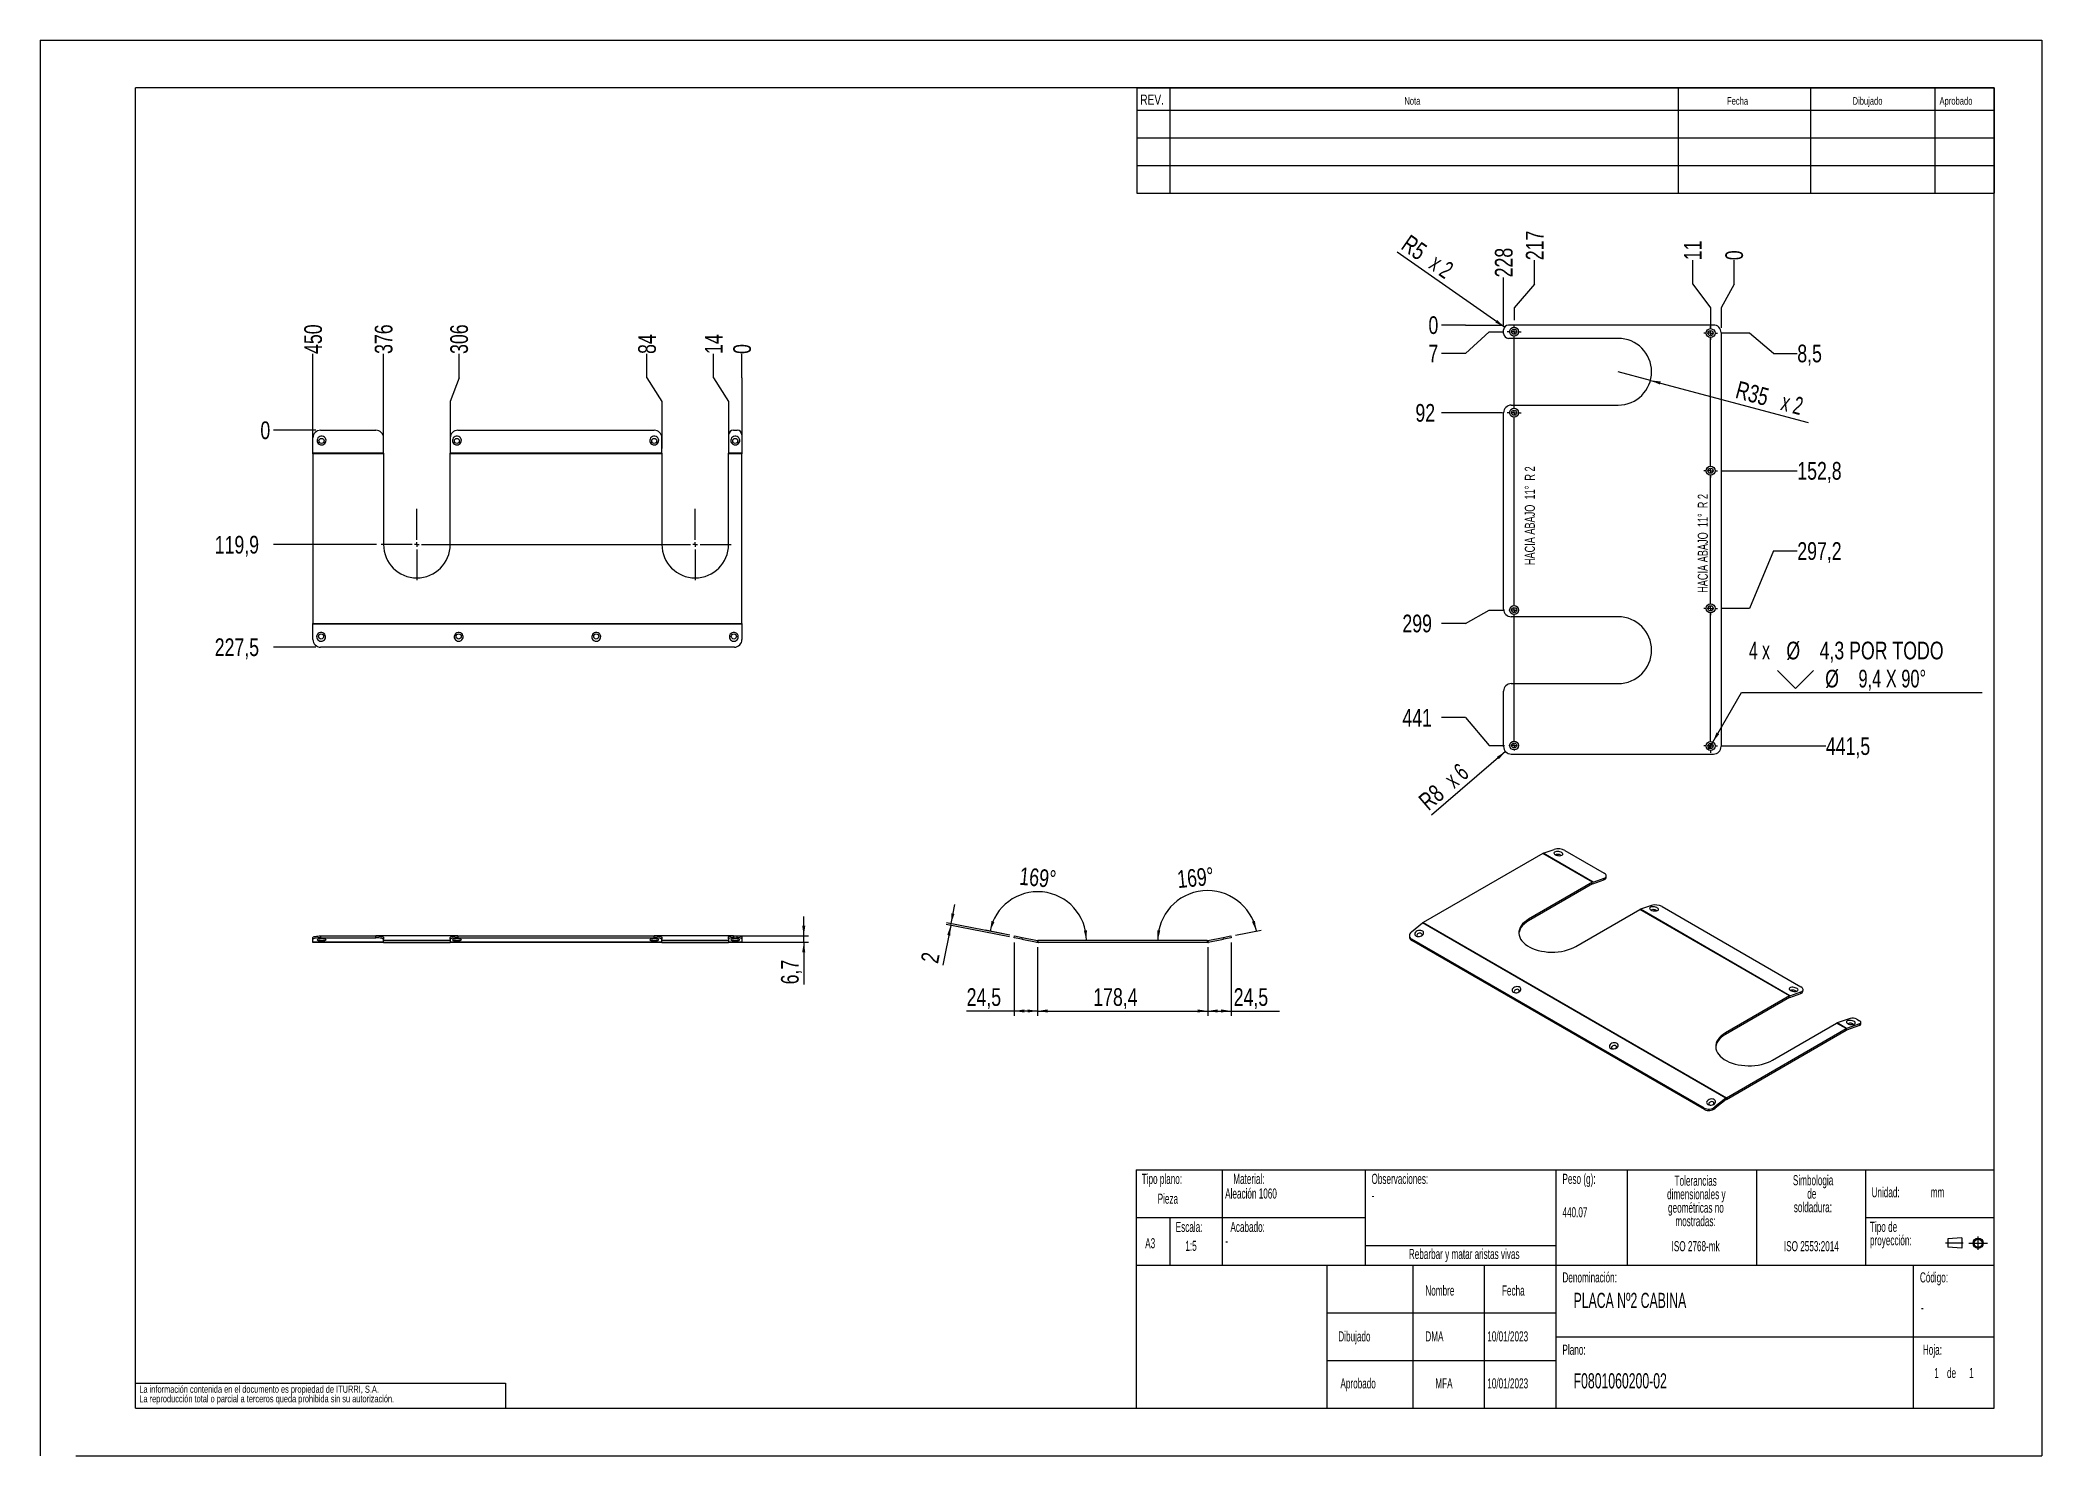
# Model space of a CAD drawing. Extents: x 0 to 791, y 0 to 626.
# Drawn here: x 0 to 420, y 0 to 297 of the extents above; entities that cross this region are included whole.
import ezdxf

# ---------------------------------------------------------------- set-up
doc = ezdxf.new("R2010")
doc.units = 0
doc.linetypes.add('SLD-CENTRADA-TRAZOS-LARGOS', pattern=[19.05, 15.24, -1.27, 1.27, -1.27])
doc.linetypes.add('SLD-CONTINUA', pattern=[0])
doc.layers.get('0').update_dxf_attribs({"linetype": 'CONTINUOUS'})
doc.layers.add('FORMATO', color=7, linetype='SLD-CONTINUA')
doc.layers.add('SLD-0', color=179, linetype='SLD-CONTINUA')
doc.styles.add('SLDTEXTSTYLE0', font='TXT', dxfattribs={"width": 0.605})
doc.styles.add('SLDTEXTSTYLE1', font='TXT', dxfattribs={"width": 0.75})
doc.styles.add('SLDTEXTSTYLE2', font='TXT', dxfattribs={"width": 0.666667})
doc.styles.add('SLDTEXTSTYLE3', font='TXT', dxfattribs={"width": 0.694444})
doc.styles.add('SLDTEXTSTYLE4', font='TXT', dxfattribs={"width": 0.678571})
doc.dimstyles.new('SLDDIMSTYLE0', dxfattribs={"dimtxt": 3.704167, "dimasz": 2.116667, "dimexe": 0, "dimexo": 0.0625, "dimgap": 0.926042, "dimtad": 0, "dimtih": 1, "dimtoh": 1, "dimdec": 0, "dimlfac": 5, "dimrnd": 1e-09, "dimdsep": 46, "dimtxsty": 'SLDTEXTSTYLE1', "dimblk1": 'NONE', "dimblk2": 'NONE', "dimsah": 1, "dimcen": 0.09, "dimadec": 0, "dimazin": 0, "dimtfac": 1, "dimtdec": 0, "dimtofl": 0, "dimtmove": 0, "dimatfit": 3, "dimldrblk": 'NONE', "dimfxl": 1, "dimtolj": 1, "dimtzin": 12, "dimarcsym": 0})
doc.dimstyles.new('SLDDIMSTYLE1', dxfattribs={"dimtxt": 3.704167, "dimasz": 2.116667, "dimexe": 0, "dimexo": 0.0625, "dimgap": 0.926042, "dimtad": 0, "dimtih": 1, "dimtoh": 1, "dimdec": 1, "dimlfac": 5, "dimrnd": 1e-09, "dimzin": 12, "dimdsep": 46, "dimtxsty": 'SLDTEXTSTYLE1', "dimblk1": 'NONE', "dimblk2": 'NONE', "dimsah": 1, "dimcen": 0.09, "dimadec": 0, "dimazin": 0, "dimtfac": 1, "dimtdec": 1, "dimtofl": 0, "dimtmove": 0, "dimatfit": 3, "dimldrblk": 'NONE', "dimfxl": 1, "dimtolj": 1, "dimtzin": 12, "dimarcsym": 0})
doc.dimstyles.new('SLDDIMSTYLE2', dxfattribs={"dimtxt": 3.704167, "dimasz": 2.116667, "dimexe": 0, "dimexo": 0.0625, "dimgap": 0.926042, "dimtad": 0, "dimtih": 1, "dimtoh": 1, "dimdec": 1, "dimlfac": 5, "dimrnd": 1e-09, "dimzin": 12, "dimdsep": 46, "dimtxsty": 'SLDTEXTSTYLE1', "dimblk1": 'NONE', "dimsah": 1, "dimcen": 0, "dimadec": 0, "dimazin": 0, "dimtfac": 1, "dimtdec": 1, "dimtmove": 0, "dimatfit": 3, "dimldrblk": 'NONE', "dimfxl": 1, "dimtolj": 1, "dimtzin": 12, "dimarcsym": 0})
doc.dimstyles.new('SLDDIMSTYLE3', dxfattribs={"dimtxt": 3.704167, "dimasz": 2.116667, "dimexe": 0, "dimexo": 0.0625, "dimgap": 0.926042, "dimtad": 1, "dimdec": 1, "dimlfac": 5, "dimrnd": 1e-09, "dimzin": 12, "dimdsep": 46, "dimtxsty": 'SLDTEXTSTYLE1', "dimsah": 1, "dimcen": 0, "dimadec": 0, "dimazin": 0, "dimtfac": 1, "dimtdec": 1, "dimtofl": 0, "dimtmove": 0, "dimatfit": 3, "dimfxl": 1, "dimtolj": 1, "dimtzin": 12, "dimarcsym": 0})
doc.dimstyles.new('SLDDIMSTYLE4', dxfattribs={"dimtxt": 3.704167, "dimasz": 2.116667, "dimexe": 0, "dimexo": 0.0625, "dimgap": 0.926042, "dimtad": 1, "dimdec": 1, "dimlfac": 5, "dimrnd": 1e-09, "dimzin": 12, "dimdsep": 46, "dimtxsty": 'SLDTEXTSTYLE1', "dimblk1": 'NONE', "dimblk2": 'NONE', "dimsah": 1, "dimcen": 0, "dimadec": 0, "dimazin": 0, "dimtfac": 1, "dimtdec": 1, "dimtofl": 0, "dimtmove": 0, "dimatfit": 3, "dimldrblk": 'NONE', "dimfxl": 1, "dimtolj": 1, "dimtzin": 12, "dimarcsym": 0})
doc.dimstyles.new('SLDDIMSTYLE5', dxfattribs={"dimtxt": 3.704167, "dimasz": 2.116667, "dimexe": 0, "dimexo": 0.0625, "dimgap": 0.926042, "dimtad": 1, "dimdec": 1, "dimlfac": 5, "dimrnd": 1e-09, "dimzin": 12, "dimdsep": 46, "dimtxsty": 'SLDTEXTSTYLE1', "dimblk1": 'NONE', "dimblk2": 'NONE', "dimsah": 1, "dimcen": 0, "dimadec": 0, "dimazin": 0, "dimtfac": 1, "dimtdec": 1, "dimtofl": 0, "dimtmove": 0, "dimatfit": 3, "dimldrblk": 'NONE', "dimfxl": 1, "dimtolj": 1, "dimtzin": 12, "dimarcsym": 0})
doc.dimstyles.new('SLDDIMSTYLE6', dxfattribs={"dimtxt": 3.704167, "dimasz": 2.116667, "dimexe": 0, "dimexo": 0.0625, "dimgap": 0.926042, "dimtad": 1, "dimdec": 1, "dimlfac": 5, "dimrnd": 1e-09, "dimzin": 12, "dimdsep": 46, "dimtxsty": 'SLDTEXTSTYLE1', "dimsah": 1, "dimcen": 0.09, "dimadec": 0, "dimazin": 0, "dimtfac": 1, "dimtdec": 1, "dimtmove": 0, "dimatfit": 0, "dimfxl": 1, "dimtolj": 1, "dimtzin": 12, "dimarcsym": 0})
doc.dimstyles.new('SLDDIMSTYLE7', dxfattribs={"dimtxt": 3.704167, "dimasz": 2.116667, "dimexe": 0, "dimexo": 0.0625, "dimgap": 0.926042, "dimtad": 1, "dimdec": 1, "dimlfac": 5, "dimrnd": 1e-09, "dimzin": 12, "dimdsep": 46, "dimtxsty": 'SLDTEXTSTYLE1', "dimsah": 1, "dimcen": 0.09, "dimadec": 0, "dimazin": 0, "dimtfac": 1, "dimtdec": 1, "dimtofl": 0, "dimtmove": 0, "dimatfit": 3, "dimfxl": 1, "dimtolj": 1, "dimtzin": 12, "dimarcsym": 0})
doc.dimstyles.new('SLDDIMSTYLE8', dxfattribs={"dimtxt": 3.704167, "dimasz": 2.116667, "dimexe": 0, "dimexo": 0.0625, "dimgap": 0.926042, "dimtad": 1, "dimdec": 4, "dimlfac": 5, "dimzin": 12, "dimdsep": 46, "dimtxsty": 'SLDTEXTSTYLE1', "dimsah": 1, "dimcen": 0.09, "dimadec": 0, "dimazin": 0, "dimtfac": 1, "dimtofl": 0, "dimtmove": 0, "dimatfit": 3, "dimfxl": 1, "dimtolj": 1, "dimtzin": 12, "dimarcsym": 0})

msp = doc.modelspace()

# ---------------------------------------------------------------- texts
at = {"color": 7, "linetype": 'Continuous', "char_height": 2.11666667, "attachment_point": 2, "rotation": 90, "style": 'SLDTEXTSTYLE4'}
for insert in [(311.50147, 197.215), (347.78315, 191.415734)]:
    msp.add_mtext('HACIA ABAJO  11°  R 2', dxfattribs=dict(at, insert=insert))
at = {"layer": 'FORMATO', "attachment_point": 1, "style": 'SLDTEXTSTYLE1'}
for s, insert, char_height in [('REV.', (230.835696, 285.55214), 2.1166667), ('Nota', (286.224384, 285.025819), 1.5875), ('Fecha', (353.926406, 285.025819), 1.5875), ('Dibujado', (380.260847, 285.025819), 1.5875), ('Aprobado', (398.510071, 285.025819), 1.5875)]:
    msp.add_mtext(s, dxfattribs=dict(at, insert=insert, char_height=char_height))
at = {"layer": 'SLD-0', "style": 'SLDTEXTSTYLE0'}
for s, insert, char_height, attachment_point in [('Tipo plano:', (231.129291, 59.180865), 2.11666667, 1), ('Tipo plano:', (231.129291, 59.180865), 2.11666667, 1), ('Material:', (250.329669, 59.180865), 2.1166667, 1), ('Material:', (250.329669, 59.180865), 2.1166667, 1), ('Observaciones:', (279.338615, 59.180865), 2.11666667, 1), ('Observaciones:', (279.338615, 59.180865), 2.11666667, 1), ('Peso (g):', (319.403059, 59.180865), 2.1166667, 1), ('Peso (g):', (319.403059, 59.180865), 2.1166667, 1), ('Pieza', (234.472595, 55.019196), 2.1166667, 1), ('Pieza', (234.472595, 55.019196), 2.1166667, 1), ('Aleación 1060', (248.634829, 56.105759), 2.11666667, 1), ('Aleación 1060', (248.634829, 56.105759), 2.11666667, 1), ('Unidad:', (384.246149, 56.370628), 2.1166667, 1), ('Unidad:', (384.246149, 56.370628), 2.1166667, 1), ('mm', (396.662178, 56.370628), 2.1166667, 1), ('mm', (396.662178, 56.370628), 2.1166667, 1), ('-', (279.338615, 55.718116), 2.116667, 1), ('-', (279.338615, 55.718116), 2.116667, 1), ('440.07', (319.403059, 52.181309), 2.1166667, 1), ('440.07', (319.403059, 52.181309), 2.1166667, 1), ('Escala:', (238.263105, 49.101468), 2.1166667, 1), ('Escala:', (238.263105, 49.101468), 2.1166667, 1), ('Acabado:', (249.738277, 49.101468), 2.1166667, 1), ('Acabado:', (249.738277, 49.101468), 2.1166667, 1), ('A3', (231.859349, 45.674368), 2.1166667, 1), ('A3', (231.859349, 45.674368), 2.1166667, 1), ('1:5', (240.290232, 45.134745), 2.1166667, 1), ('1:5', (240.290232, 45.134745), 2.1166667, 1), ('-', (248.634829, 46.175725), 2.116667, 1), ('-', (248.634829, 46.175725), 2.116667, 1), ('Rebarbar y matar aristas vivas', (298.78549, 43.42373), 2.11666667, 2), ('Rebarbar y matar aristas vivas', (298.78549, 43.42373), 2.11666667, 2), ('ISO 2768-mk', (347.336606, 45.060017), 2.11666667, 2), ('ISO 2768-mk', (347.336606, 45.060017), 2.11666667, 2), ('ISO 2553:2014', (371.625387, 45.060017), 2.11666667, 2), ('ISO 2553:2014', (371.625387, 45.060017), 2.11666667, 2), ('Denominación:', (319.403059, 38.514311), 2.11666667, 1), ('Denominación:', (319.403059, 38.514311), 2.11666667, 1), ('Código:', (394.397939, 38.514311), 2.1166667, 1), ('Código:', (394.397939, 38.514311), 2.1166667, 1), ('Nombre', (290.637746, 35.754834), 2.1166667, 1), ('Nombre', (290.637746, 35.754834), 2.1166667, 1), ('Fecha', (306.708331, 35.754834), 2.1166667, 1), ('Fecha', (306.708331, 35.754834), 2.1166667, 1), ('PLACA Nº2 CABINA', (321.73897, 34.217332), 3.175, 1), ('PLACA Nº2 CABINA', (321.73897, 34.217332), 3.175, 1), ('-', (394.586386, 32.193169), 2.116667, 1), ('-', (394.586386, 32.193169), 2.116667, 1), ('Dibujado', (272.373186, 26.140309), 2.1166667, 1), ('Dibujado', (272.373186, 26.140309), 2.1166667, 1), ('DMA', (290.637746, 26.140309), 2.1166667, 1), ('10/01/2023', (303.628654, 26.140309), 2.1166667, 1), ('Plano:', (319.403059, 23.338267), 2.1166667, 1), ('Plano:', (319.403059, 23.338267), 2.1166667, 1), ('Hoja:', (395.013918, 23.338267), 2.1166667, 1), ('Hoja:', (395.013918, 23.338267), 2.1166667, 1), ('F0801060200-02', (321.73897, 17.346761), 3.175, 1), ('F0801060200-02', (321.73897, 17.346761), 3.175, 1), ('1', (397.412714, 18.474904), 2.116667, 1), ('1', (397.412714, 18.474904), 2.116667, 1), ('1', (397.412714, 18.474904), 2.116667, 1), ('1', (397.412714, 18.474904), 2.116667, 1), ('de', (400.077502, 18.474904), 2.1166667, 1), ('de', (400.077502, 18.474904), 2.1166667, 1), ('de', (400.077502, 18.474904), 2.1166667, 1), ('de', (400.077502, 18.474904), 2.1166667, 1), ('1', (404.7308, 18.474904), 2.116667, 1), ('1', (404.7308, 18.474904), 2.116667, 1), ('1', (404.7308, 18.474904), 2.116667, 1), ('1', (404.7308, 18.474904), 2.116667, 1), ('Aprobado', (272.824542, 16.282359), 2.1166667, 1), ('Aprobado', (272.824542, 16.282359), 2.1166667, 1), ('MFA', (292.735058, 16.282359), 2.1166667, 1), ('10/01/2023', (303.628654, 16.282359), 2.1166667, 1)]:
    msp.add_mtext(s, dxfattribs=dict(at, insert=insert, char_height=char_height, attachment_point=attachment_point))

# ---------------------------------------------------------------- blocks, each defined once
blk = doc.blocks.new('BLOQUE3')
at = {"color": 7, "linetype": 'SLD-CENTRADA-TRAZOS-LARGOS'}
for p, q in [((397.92, 130.06), (394.8, 130.06)), ((398.88, 130.02), (402.16, 130.02)), ((400.52, 128.85), (400.52, 131.19))]:
    blk.add_line(p, q, dxfattribs=at)
at = {"color": 7, "linetype": 'SLD-CONTINUA'}
for p, q in [((397.68, 130.95), (395.23, 130.77)), ((395.23, 130.77), (395.23, 129.34)), ((397.68, 130.95), (397.68, 129.16)), ((397.68, 129.16), (395.23, 129.34))]:
    blk.add_line(p, q, dxfattribs=at)
for radius in [0.892, 0.713]:
    blk.add_circle((400.52, 130.02), radius, dxfattribs=at)
blk = doc.blocks.new('SW_NOTE_0')
at = {"layer": 'SLD-0', "color": 0, "attachment_point": 2, "style": 'SLDTEXTSTYLE0'}
for s, insert, char_height in [('dimensionales y', (7.54, -0.09), 2.1167), ('Tolerancias', (7.41, 2.73), 2.1167), ('geométricas no', (7.46, -2.92), 2.1167), ('mostradas:', (7.38, -5.74), 2.117)]:
    blk.add_mtext(s, dxfattribs=dict(at, insert=insert, char_height=char_height))
blk = doc.blocks.new('SW_NOTE_0_1')
at = {"layer": 'SLD-0', "color": 0, "attachment_point": 1, "style": 'SLDTEXTSTYLE0'}
for s, insert, char_height in [('Tipo de', (0, 2.73), 2.117), ('proyección:', (0, -0.09), 2.1167)]:
    blk.add_mtext(s, dxfattribs=dict(at, insert=insert, char_height=char_height))
blk = doc.blocks.new('SW_NOTE_0_2')
at = {"layer": 'SLD-0', "color": 0, "char_height": 2.117, "attachment_point": 2, "style": 'SLDTEXTSTYLE0'}
for s, insert in [('Simbologia', (7.11, 2.73)), ('de', (6.84, -0.09)), ('soldadura:', (7.06, -2.92))]:
    blk.add_mtext(s, dxfattribs=dict(at, insert=insert))
blk = doc.blocks.new('SW_NOTE_0_3')
at = {"layer": 'SLD-0', "color": 0, "char_height": 1.5, "attachment_point": 1, "style": 'SLDTEXTSTYLE1'}
for s, insert in [('La información contenida en el documento es propiedad de ITURRI, S.A.', (0, 1.93)), ('La reproducción total o parcial a terceros queda prohibida sin su autorización.', (0, -0.07))]:
    blk.add_mtext(s, dxfattribs=dict(at, insert=insert))
blk = doc.blocks.new('SW_NOTE_0_4')
at = {"layer": 'SLD-0', "color": 0, "attachment_point": 2, "style": 'SLDTEXTSTYLE0'}
for s, insert, char_height in [('dimensionales y', (7.54, -0.09), 2.1167), ('Tolerancias', (7.41, 2.73), 2.1167), ('geométricas no', (7.46, -2.92), 2.1167), ('mostradas:', (7.38, -5.74), 2.117)]:
    blk.add_mtext(s, dxfattribs=dict(at, insert=insert, char_height=char_height))
blk = doc.blocks.new('SW_NOTE_0_5')
at = {"layer": 'SLD-0', "color": 0, "attachment_point": 1, "style": 'SLDTEXTSTYLE0'}
for s, insert, char_height in [('Tipo de', (0, 2.73), 2.117), ('proyección:', (0, -0.09), 2.1167)]:
    blk.add_mtext(s, dxfattribs=dict(at, insert=insert, char_height=char_height))
blk = doc.blocks.new('SW_NOTE_0_6')
at = {"layer": 'SLD-0', "color": 0, "char_height": 2.117, "attachment_point": 2, "style": 'SLDTEXTSTYLE0'}
for s, insert in [('Simbologia', (7.11, 2.73)), ('de', (6.84, -0.09)), ('soldadura:', (7.06, -2.92))]:
    blk.add_mtext(s, dxfattribs=dict(at, insert=insert))
blk = doc.blocks.new('SW_NOTE_0_7')
at = {"layer": 'SLD-0', "color": 0, "char_height": 1.5, "attachment_point": 1, "style": 'SLDTEXTSTYLE1'}
for s, insert in [('La información contenida en el documento es propiedad de ITURRI, S.A.', (0, 1.93)), ('La reproducción total o parcial a terceros queda prohibida sin su autorización.', (0, -0.07))]:
    blk.add_mtext(s, dxfattribs=dict(at, insert=insert))
blk = doc.blocks.new('_D')
at = {"layer": 'FORMATO', "transparency": 16777216}
for p, q in [((147.26, 226.16), (147.26, 231.16)), ((147.26, 226.16), (147.26, 221.16)), ((147.26, 221.16), (147.26, 211.32))]:
    blk.add_line(p, q, dxfattribs=at)
at = {"layer": 'FORMATO', "transparency": 16777216, "insert": (145.43, 231.16), "char_height": 3.7, "attachment_point": 1, "rotation": 90, "style": 'SLDTEXTSTYLE1'}
blk.add_mtext('0', dxfattribs=at)
blk = doc.blocks.new('_NONE')
blk = doc.blocks.new('_D_1')
at = {"layer": 'FORMATO', "color": 7, "transparency": 16777216}
for p, q in [((141.32, 226.16), (141.32, 231.16)), ((141.32, 226.16), (144.46, 221.16)), ((144.46, 221.16), (144.46, 211.32))]:
    blk.add_line(p, q, dxfattribs=at)
at = {"layer": 'FORMATO', "color": 7, "transparency": 16777216, "insert": (139.49, 231.16), "char_height": 3.704, "attachment_point": 1, "rotation": 90, "style": 'SLDTEXTSTYLE1'}
blk.add_mtext('14', dxfattribs=at)
blk = doc.blocks.new('_D_2')
at = {"layer": 'FORMATO', "color": 7, "transparency": 16777216}
for p, q in [((127.32, 226.16), (127.32, 231.16)), ((127.32, 226.16), (130.46, 221.16)), ((130.46, 221.16), (130.46, 211.32))]:
    blk.add_line(p, q, dxfattribs=at)
at = {"layer": 'FORMATO', "color": 7, "transparency": 16777216, "insert": (125.49, 231.16), "char_height": 3.704, "attachment_point": 1, "rotation": 90, "style": 'SLDTEXTSTYLE1'}
blk.add_mtext('84', dxfattribs=at)
blk = doc.blocks.new('_D_3')
at = {"layer": 'FORMATO', "color": 7, "transparency": 16777216}
for p, q in [((87.9, 226.16), (87.9, 231.16)), ((87.9, 226.16), (86.06, 221.16)), ((86.06, 221.16), (86.06, 211.17))]:
    blk.add_line(p, q, dxfattribs=at)
at = {"layer": 'FORMATO', "color": 7, "transparency": 16777216, "insert": (86.07, 231.16), "char_height": 3.704, "attachment_point": 1, "rotation": 90, "style": 'SLDTEXTSTYLE1'}
blk.add_mtext('306', dxfattribs=at)
blk = doc.blocks.new('_D_4')
at = {"layer": 'FORMATO', "color": 7, "transparency": 16777216}
blk.add_line((72.06, 211.32), (72.06, 231.16), dxfattribs=at)
at = {"layer": 'FORMATO', "color": 7, "transparency": 16777216, "insert": (70.23, 231.16), "char_height": 3.704, "attachment_point": 1, "rotation": 90, "style": 'SLDTEXTSTYLE1'}
blk.add_mtext('376', dxfattribs=at)
blk = doc.blocks.new('_D_5')
at = {"layer": 'FORMATO', "color": 7, "transparency": 16777216}
blk.add_line((57.26, 211.32), (57.26, 231.16), dxfattribs=at)
at = {"layer": 'FORMATO', "color": 7, "transparency": 16777216, "insert": (55.43, 231.16), "char_height": 3.704, "attachment_point": 1, "rotation": 90, "style": 'SLDTEXTSTYLE1'}
blk.add_mtext('450', dxfattribs=at)
blk = doc.blocks.new('_D_6')
at = {"layer": 'FORMATO', "transparency": 16777216}
blk.add_line((57.86, 215.16), (48.96, 215.16), dxfattribs=at)
at = {"layer": 'FORMATO', "transparency": 16777216, "insert": (46.23, 216.99), "char_height": 3.7, "attachment_point": 1, "style": 'SLDTEXTSTYLE1'}
blk.add_mtext('0', dxfattribs=at)
blk = doc.blocks.new('_D_7')
at = {"layer": 'FORMATO', "color": 7, "transparency": 16777216}
blk.add_line((70.56, 191.17), (48.96, 191.17), dxfattribs=at)
at = {"layer": 'FORMATO', "color": 7, "transparency": 16777216, "insert": (36.65, 193), "char_height": 3.704, "attachment_point": 1, "style": 'SLDTEXTSTYLE1'}
blk.add_mtext('119,9', dxfattribs=at)
blk = doc.blocks.new('_D_8')
at = {"layer": 'FORMATO', "color": 7, "transparency": 16777216}
blk.add_line((57.86, 169.66), (48.96, 169.66), dxfattribs=at)
at = {"layer": 'FORMATO', "color": 7, "transparency": 16777216, "insert": (36.65, 171.49), "char_height": 3.704, "attachment_point": 1, "style": 'SLDTEXTSTYLE1'}
blk.add_mtext('227,5', dxfattribs=at)
blk = doc.blocks.new('SW_CENTERMARKSYMBOL_0')
at = {"layer": 'FORMATO', "color": 0}
for p, q in [((0, 1), (0, 7.5)), ((58.4, 1), (58.4, 7.5)), ((-1, 0), (-7.5, 0)), ((0, 0), (-0.5, 0)), ((0, 0), (0, 0.5)), ((0, 0), (0, -0.5)), ((0, 0), (0.5, 0)), ((1, 0), (57.4, 0)), ((58.4, 0), (57.9, 0)), ((58.4, 0), (58.4, 0.5)), ((58.4, 0), (58.4, -0.5)), ((58.4, 0), (58.9, 0)), ((59.4, 0), (65.9, 0)), ((0, -1), (0, -7.5)), ((58.4, -1), (58.4, -7.5))]:
    blk.add_line(p, q, dxfattribs=at)
blk = doc.blocks.new('_D_9')
at = {"layer": 'FORMATO', "transparency": 16777216}
for p, q in [((355.4, 245.82), (355.4, 250.82)), ((355.4, 245.82), (352.67, 240.82)), ((352.67, 240.82), (352.67, 236.62))]:
    blk.add_line(p, q, dxfattribs=at)
at = {"layer": 'FORMATO', "transparency": 16777216, "insert": (353.57, 250.82), "char_height": 3.7, "attachment_point": 1, "rotation": 90, "style": 'SLDTEXTSTYLE1'}
blk.add_mtext('0', dxfattribs=at)
blk = doc.blocks.new('_D_10')
at = {"layer": 'FORMATO', "color": 7, "transparency": 16777216}
for p, q in [((346.73, 245.82), (346.73, 250.82)), ((346.73, 245.82), (350.47, 240.82)), ((350.47, 240.82), (350.47, 236.52))]:
    blk.add_line(p, q, dxfattribs=at)
at = {"layer": 'FORMATO', "color": 7, "transparency": 16777216, "insert": (344.89, 250.82), "char_height": 3.704, "attachment_point": 1, "rotation": 90, "style": 'SLDTEXTSTYLE1'}
blk.add_mtext('11', dxfattribs=at)
blk = doc.blocks.new('_D_11')
at = {"layer": 'FORMATO', "color": 7, "transparency": 16777216}
for p, q in [((313.55, 245.82), (313.55, 250.82)), ((313.55, 245.82), (309.26, 240.82)), ((309.26, 240.82), (309.26, 238.26))]:
    blk.add_line(p, q, dxfattribs=at)
at = {"layer": 'FORMATO', "color": 7, "transparency": 16777216, "insert": (311.72, 250.82), "char_height": 3.704, "attachment_point": 1, "rotation": 90, "style": 'SLDTEXTSTYLE1'}
blk.add_mtext('217', dxfattribs=at)
blk = doc.blocks.new('_D_12')
at = {"layer": 'FORMATO', "color": 7, "transparency": 16777216}
blk.add_line((307.06, 237.22), (307.06, 247.22), dxfattribs=at)
at = {"layer": 'FORMATO', "color": 7, "transparency": 16777216, "insert": (305.23, 247.22), "char_height": 3.704, "attachment_point": 1, "rotation": 90, "style": 'SLDTEXTSTYLE1'}
blk.add_mtext('228', dxfattribs=at)
blk = doc.blocks.new('_D_13')
at = {"layer": 'FORMATO', "transparency": 16777216}
for p, q in [((299.03, 237.22), (294.03, 237.22)), ((299.03, 237.22), (304.03, 237.22)), ((304.03, 237.22), (307.06, 237.22))]:
    blk.add_line(p, q, dxfattribs=at)
at = {"layer": 'FORMATO', "transparency": 16777216, "insert": (291.29, 239.05), "char_height": 3.7, "attachment_point": 1, "style": 'SLDTEXTSTYLE1'}
blk.add_mtext('0', dxfattribs=at)
blk = doc.blocks.new('_D_14')
at = {"layer": 'FORMATO', "color": 7, "transparency": 16777216}
for p, q in [((358.67, 235.52), (352.91, 235.52)), ((363.67, 231.28), (358.67, 235.52)), ((363.67, 231.28), (368.67, 231.28))]:
    blk.add_line(p, q, dxfattribs=at)
at = {"layer": 'FORMATO', "color": 7, "transparency": 16777216, "insert": (368.67, 233.11), "char_height": 3.704, "attachment_point": 1, "style": 'SLDTEXTSTYLE1'}
blk.add_mtext('8,5', dxfattribs=at)
blk = doc.blocks.new('_D_15')
at = {"layer": 'FORMATO', "color": 7, "transparency": 16777216}
for p, q in [((299.03, 231.28), (304.03, 235.82)), ((304.03, 235.82), (306.82, 235.82)), ((299.03, 231.28), (294.03, 231.28))]:
    blk.add_line(p, q, dxfattribs=at)
at = {"layer": 'FORMATO', "color": 7, "transparency": 16777216, "insert": (291.29, 233.11), "char_height": 3.7, "attachment_point": 1, "style": 'SLDTEXTSTYLE1'}
blk.add_mtext('7', dxfattribs=at)
blk = doc.blocks.new('_D_16')
at = {"layer": 'FORMATO', "color": 7, "transparency": 16777216}
blk.add_line((306.82, 218.82), (294.03, 218.82), dxfattribs=at)
at = {"layer": 'FORMATO', "color": 7, "transparency": 16777216, "insert": (288.55, 220.65), "char_height": 3.704, "attachment_point": 1, "style": 'SLDTEXTSTYLE1'}
blk.add_mtext('92', dxfattribs=at)
blk = doc.blocks.new('_D_17')
at = {"layer": 'FORMATO', "color": 7, "transparency": 16777216}
blk.add_line((352.91, 206.66), (368.67, 206.66), dxfattribs=at)
at = {"layer": 'FORMATO', "color": 7, "transparency": 16777216, "insert": (368.67, 208.49), "char_height": 3.704, "attachment_point": 1, "style": 'SLDTEXTSTYLE1'}
blk.add_mtext('152,8', dxfattribs=at)
blk = doc.blocks.new('_D_18')
at = {"layer": 'FORMATO', "color": 7, "transparency": 16777216}
for p, q in [((363.67, 189.84), (358.67, 177.79)), ((363.67, 189.84), (368.67, 189.84)), ((358.67, 177.79), (352.91, 177.79))]:
    blk.add_line(p, q, dxfattribs=at)
at = {"layer": 'FORMATO', "color": 7, "transparency": 16777216, "insert": (368.67, 191.67), "char_height": 3.704, "attachment_point": 1, "style": 'SLDTEXTSTYLE1'}
blk.add_mtext('297,2', dxfattribs=at)
blk = doc.blocks.new('_D_19')
at = {"layer": 'FORMATO', "color": 7, "transparency": 16777216}
for p, q in [((299.03, 174.63), (304.03, 177.42)), ((304.03, 177.42), (307.22, 177.42)), ((299.03, 174.63), (294.03, 174.63))]:
    blk.add_line(p, q, dxfattribs=at)
at = {"layer": 'FORMATO', "color": 7, "transparency": 16777216, "insert": (285.82, 176.47), "char_height": 3.704, "attachment_point": 1, "style": 'SLDTEXTSTYLE1'}
blk.add_mtext('299', dxfattribs=at)
blk = doc.blocks.new('_D_20')
at = {"layer": 'FORMATO', "color": 7, "transparency": 16777216}
for p, q in [((299.03, 154.87), (294.03, 154.87)), ((299.03, 154.87), (304.03, 149.02)), ((304.03, 149.02), (307.22, 149.02))]:
    blk.add_line(p, q, dxfattribs=at)
at = {"layer": 'FORMATO', "color": 7, "transparency": 16777216, "insert": (285.82, 156.7), "char_height": 3.704, "attachment_point": 1, "style": 'SLDTEXTSTYLE1'}
blk.add_mtext('441', dxfattribs=at)
blk = doc.blocks.new('_D_21')
at = {"layer": 'FORMATO', "color": 7, "transparency": 16777216}
blk.add_line((352.91, 148.92), (374.67, 148.92), dxfattribs=at)
at = {"layer": 'FORMATO', "color": 7, "transparency": 16777216, "insert": (374.67, 150.75), "char_height": 3.704, "attachment_point": 1, "style": 'SLDTEXTSTYLE1'}
blk.add_mtext('441,5', dxfattribs=at)
blk = doc.blocks.new('SW_SYMBOL_HOLE_SINK')
at = {"layer": 'FORMATO', "color": 0}
for p, q in [((0, 875), (800, 75)), ((800, 75), (1600, 875))]:
    blk.add_line(p, q, dxfattribs=at)
blk = doc.blocks.new('_D_22')
at = {"layer": 'FORMATO', "transparency": 16777216}
for p, q in [((350.94, 149.74), (356.94, 160.14)), ((356.94, 160.14), (407.48, 160.14)), ((350, 148.11), (350.94, 149.74))]:
    blk.add_line(p, q, dxfattribs=at)
blk.add_solid([(350.94, 149.74), (352.28, 151.41), (351.72, 151.73)], dxfattribs=at)
at = {"layer": 'FORMATO', "transparency": 16777216, "xscale": 0.004731494140625, "yscale": 0.004731494140625, "zscale": 0.004731494140625}
blk.add_blockref('SW_SYMBOL_HOLE_SINK', (364.52, 160.65), dxfattribs=at)
at = {"layer": 'FORMATO', "transparency": 16777216, "attachment_point": 1}
for s, insert, char_height, style in [('4 x', (358.53, 170.8), 3.704, 'SLDTEXTSTYLE2'), ('%%c', (366.37, 170.8), 3.704, 'SLDTEXTSTYLE1'), ('4,3 POR TODO', (373.35, 170.8), 3.7042, 'SLDTEXTSTYLE1'), ('%%c', (374.52, 164.91), 3.704, 'SLDTEXTSTYLE1'), ('9,4 X 90°', (381.5, 164.91), 3.704, 'SLDTEXTSTYLE3')]:
    blk.add_mtext(s, dxfattribs=dict(at, insert=insert, char_height=char_height, style=style))
blk = doc.blocks.new('_D_23')
at = {"layer": 'FORMATO', "color": 7, "transparency": 16777216}
for q in [(331.1, 227.42), (370.95, 216.75)]:
    blk.add_line((337.86, 225.61), q, dxfattribs=at)
blk.add_solid([(337.86, 225.61), (339.82, 224.75), (339.99, 225.38)], dxfattribs=at)
at = {"layer": 'FORMATO', "color": 7, "transparency": 16777216, "char_height": 3.704, "attachment_point": 1, "rotation": 345}
for s, insert, style in [('R35', (356.43, 225.57), 'SLDTEXTSTYLE1'), ('x 2', (365.95, 223.02), 'SLDTEXTSTYLE2')]:
    blk.add_mtext(s, dxfattribs=dict(at, insert=insert, style=style))
blk = doc.blocks.new('_D_24')
at = {"layer": 'FORMATO', "color": 7, "transparency": 16777216, "char_height": 3.704, "attachment_point": 1, "rotation": 325.1697}
for s, insert, style in [('R5', (287.41, 256.38), 'SLDTEXTSTYLE1'), ('x 2', (293.25, 252.31), 'SLDTEXTSTYLE2')]:
    blk.add_mtext(s, dxfattribs=dict(at, insert=insert, style=style))
blk = doc.blocks.new('_D_25')
at = {"layer": 'FORMATO', "color": 7, "transparency": 16777216, "char_height": 3.704, "attachment_point": 1, "rotation": 40.721}
for s, insert, style in [('x 6', (294.28, 142.66), 'SLDTEXTSTYLE2'), ('R8', (288.88, 138.01), 'SLDTEXTSTYLE1')]:
    blk.add_mtext(s, dxfattribs=dict(at, insert=insert, style=style))
blk = doc.blocks.new('SW_CENTERMARKSYMBOL_1')
at = {"layer": 'FORMATO', "color": 0}
for p, q in [((-1, 0), (-1.44, 0)), ((0, 0), (-0.5, 0)), ((0, 1), (0, 1.44)), ((0, 0), (0, 0.5)), ((0, 0), (0, -0.5)), ((0, 0), (0.5, 0)), ((1, 0), (1.44, 0)), ((0, -1), (0, -1.44))]:
    blk.add_line(p, q, dxfattribs=at)
blk = doc.blocks.new('SW_CENTERMARKSYMBOL_2')
at = {"layer": 'FORMATO', "color": 0}
for p, q in [((-1, 0), (-1.44, 0)), ((0, 0), (-0.5, 0)), ((0, 1), (0, 1.44)), ((0, 0), (0, 0.5)), ((0, 0), (0, -0.5)), ((0, 0), (0.5, 0)), ((1, 0), (1.44, 0)), ((0, -1), (0, -1.44))]:
    blk.add_line(p, q, dxfattribs=at)
blk = doc.blocks.new('SW_CENTERMARKSYMBOL_3')
at = {"layer": 'FORMATO', "color": 0}
for p, q in [((-1, 0), (-1.44, 0)), ((0, 0), (-0.5, 0)), ((0, 1), (0, 1.44)), ((0, 0), (0, 0.5)), ((0, 0), (0, -0.5)), ((0, 0), (0.5, 0)), ((1, 0), (1.44, 0)), ((0, -1), (0, -1.44))]:
    blk.add_line(p, q, dxfattribs=at)
blk = doc.blocks.new('SW_CENTERMARKSYMBOL_4')
at = {"layer": 'FORMATO', "color": 0}
for p, q in [((-1, 0), (-1.44, 0)), ((0, 0), (-0.5, 0)), ((0, 1), (0, 1.44)), ((0, 0), (0, 0.5)), ((0, 0), (0, -0.5)), ((0, 0), (0.5, 0)), ((1, 0), (1.44, 0)), ((0, -1), (0, -1.44))]:
    blk.add_line(p, q, dxfattribs=at)
blk = doc.blocks.new('SW_CENTERMARKSYMBOL_5')
at = {"layer": 'FORMATO', "color": 0}
for p, q in [((-1, 0), (-1.44, 0)), ((0, 0), (-0.5, 0)), ((0, 1), (0, 1.44)), ((0, 0), (0, 0.5)), ((0, 0), (0, -0.5)), ((0, 0), (0.5, 0)), ((1, 0), (1.44, 0)), ((0, -27.87), (0, -1)), ((-1, -28.87), (-1.44, -28.87)), ((0, -28.87), (-0.5, -28.87)), ((0, -28.87), (0, -28.37)), ((0, -28.87), (0, -29.37)), ((0, -28.87), (0.5, -28.87)), ((1, -28.87), (1.44, -28.87)), ((0, -56.73), (0, -29.87)), ((-1, -57.73), (-1.44, -57.73)), ((0, -57.73), (-0.5, -57.73)), ((0, -57.73), (0, -57.23)), ((0, -57.73), (0, -58.23)), ((0, -57.73), (0.5, -57.73)), ((0, -85.6), (0, -58.73)), ((1, -57.73), (1.44, -57.73)), ((-1, -86.6), (-1.44, -86.6)), ((0, -86.6), (-0.5, -86.6)), ((0, -86.6), (0, -86.1)), ((0, -86.6), (0, -87.1)), ((0, -86.6), (0.5, -86.6)), ((0, -87.6), (0, -88.04)), ((1, -86.6), (1.44, -86.6))]:
    blk.add_line(p, q, dxfattribs=at)
blk = doc.blocks.new('SW_CENTERMARKSYMBOL_6')
at = {"layer": 'FORMATO', "color": 0}
for p, q in [((-1, 0.01), (-1.44, 0.01)), ((0, 0), (-0.5, 0)), ((0, 0), (0, 0.5)), ((0, 0), (0, -0.5)), ((0, 0), (0.5, 0)), ((0.01, 1), (0.01, 1.44)), ((-0.01, -1), (-0.01, -1.44)), ((1, -0.01), (1.44, -0.01))]:
    blk.add_line(p, q, dxfattribs=at)
blk = doc.blocks.new('SW_CENTERMARKSYMBOL_7')
at = {"layer": 'FORMATO', "color": 0}
for p, q in [((-1, 0), (-1.44, 0)), ((0, 0), (-0.5, 0)), ((0, 1), (0, 1.44)), ((0, 0), (0, 0.5)), ((0, 0), (0, -0.5)), ((0, 0), (0.5, 0)), ((1, 0), (1.44, 0)), ((0, -16), (0, -1)), ((0, -17), (0, -16.5)), ((-1, -17), (-1.44, -17)), ((0, -17), (-0.5, -17)), ((0, -17), (0, -17.5)), ((0, -17), (0.5, -17)), ((0, -57.4), (0, -18)), ((1, -17), (1.44, -17)), ((-1, -58.4), (-1.04, -58.4)), ((0, -58.4), (-0.5, -58.4)), ((0, -58.4), (0, -57.9)), ((0, -58.4), (0, -58.9)), ((0, -58.4), (0.5, -58.4)), ((1, -58.4), (1.04, -58.4)), ((0, -85.8), (0, -59.4)), ((-1, -86.8), (-1.04, -86.8)), ((0, -86.8), (-0.5, -86.8)), ((0, -86.8), (0, -86.3)), ((0, -86.8), (0, -87.3)), ((0, -86.8), (0.5, -86.8)), ((0, -87.8), (0, -87.84)), ((1, -86.8), (1.04, -86.8))]:
    blk.add_line(p, q, dxfattribs=at)
blk = doc.blocks.new('_D_26')
at = {"layer": 'FORMATO', "color": 7, "transparency": 16777216}
for p, q in [((160.23, 109.08), (160.23, 113.15)), ((145.46, 107.74), (161.23, 107.74)), ((146.66, 109.08), (161.23, 109.08)), ((160.23, 107.74), (160.23, 109.08)), ((160.23, 107.74), (160.23, 98.92))]:
    blk.add_line(p, q, dxfattribs=at)
for points in [[(160.23, 109.08), (160.55, 111.2), (159.9, 111.2)], [(160.23, 107.74), (159.9, 105.62), (160.55, 105.62)]]:
    blk.add_solid(points, dxfattribs=at)
at = {"layer": 'FORMATO', "color": 7, "transparency": 16777216, "insert": (155.45, 98.92), "char_height": 3.704, "attachment_point": 1, "rotation": 90, "style": 'SLDTEXTSTYLE1'}
blk.add_mtext('6,7', dxfattribs=at)
blk = doc.blocks.new('_D_27')
at = {"layer": 'FORMATO', "color": 7, "transparency": 16777216}
for p, q in [((204.38, 107.69), (204.38, 92.33)), ((209.29, 106.74), (209.29, 92.33)), ((204.38, 93.33), (194.4, 93.33)), ((209.29, 93.33), (204.38, 93.33))]:
    blk.add_line(p, q, dxfattribs=at)
for points in [[(204.38, 93.33), (206.5, 93.01), (206.5, 93.66)], [(209.29, 93.33), (207.17, 93.66), (207.17, 93.01)]]:
    blk.add_solid(points, dxfattribs=at)
at = {"layer": 'FORMATO', "color": 7, "transparency": 16777216, "insert": (194.4, 98.11), "char_height": 3.704, "attachment_point": 1, "style": 'SLDTEXTSTYLE1'}
blk.add_mtext('24,5', dxfattribs=at)
blk = doc.blocks.new('_D_28')
at = {"layer": 'FORMATO', "transparency": 16777216}
for p, q in [((209.29, 106.74), (209.29, 92.33)), ((244.97, 106.74), (244.97, 92.33)), ((209.29, 93.33), (244.97, 93.33))]:
    blk.add_line(p, q, dxfattribs=at)
for points in [[(209.29, 93.33), (211.4, 93.01), (211.4, 93.66)], [(244.97, 93.33), (242.86, 93.66), (242.86, 93.01)]]:
    blk.add_solid(points, dxfattribs=at)
at = {"layer": 'FORMATO', "transparency": 16777216, "insert": (220.97, 98.11), "char_height": 3.704, "attachment_point": 1, "style": 'SLDTEXTSTYLE1'}
blk.add_mtext('178,4', dxfattribs=at)
blk = doc.blocks.new('_D_29')
at = {"layer": 'FORMATO', "color": 7, "transparency": 16777216}
for p, q in [((244.97, 106.74), (244.97, 92.33)), ((249.88, 107.69), (249.88, 92.33)), ((244.97, 93.33), (249.88, 93.33)), ((249.88, 93.33), (260.01, 93.33))]:
    blk.add_line(p, q, dxfattribs=at)
for points in [[(244.97, 93.33), (247.09, 93.01), (247.09, 93.66)], [(249.88, 93.33), (247.76, 93.66), (247.76, 93.01)]]:
    blk.add_solid(points, dxfattribs=at)
at = {"layer": 'FORMATO', "color": 7, "transparency": 16777216, "insert": (250.43, 98.11), "char_height": 3.704, "attachment_point": 1, "style": 'SLDTEXTSTYLE1'}
blk.add_mtext('24,5', dxfattribs=at)
blk = doc.blocks.new('_D_30')
at = {"layer": 'FORMATO', "color": 7, "transparency": 16777216}
for p, q in [((191.12, 111.67), (191.9, 115.67)), ((191.05, 111.28), (189.43, 102.94)), ((203.4, 108.88), (190.07, 111.47)), ((203.47, 109.27), (190.14, 111.86)), ((191.05, 111.28), (191.12, 111.67))]:
    blk.add_line(p, q, dxfattribs=at)
for points in [[(191.12, 111.67), (191.85, 113.69), (191.21, 113.81)], [(191.05, 111.28), (190.32, 109.27), (190.96, 109.14)]]:
    blk.add_solid(points, dxfattribs=at)
at = {"layer": 'FORMATO', "color": 7, "transparency": 16777216, "insert": (184.74, 103.85), "char_height": 3.7, "attachment_point": 1, "rotation": 79, "style": 'SLDTEXTSTYLE1'}
blk.add_mtext('2', dxfattribs=at)
blk = doc.blocks.new('_D_31')
at = {"layer": 'FORMATO', "color": 7, "transparency": 16777216}
blk.add_line((203.47, 109.27), (198.33, 110.27), dxfattribs=at)
blk.add_arc((209.33, 108.14), 10.21, 0, 169, dxfattribs=at)
for points in [[(199.31, 110.08), (200.23, 112.01), (199.61, 112.2)], [(219.53, 108.14), (219.64, 110.27), (218.99, 110.21)]]:
    blk.add_solid(points, dxfattribs=at)
at = {"layer": 'FORMATO', "color": 7, "transparency": 16777216, "insert": (205.69, 123.53), "char_height": 3.704, "attachment_point": 1, "rotation": 354.5, "style": 'SLDTEXTSTYLE1'}
blk.add_mtext('169°', dxfattribs=at)
blk = doc.blocks.new('_D_32')
at = {"layer": 'FORMATO', "color": 7, "transparency": 16777216}
blk.add_line((250.79, 109.27), (256.16, 110.32), dxfattribs=at)
blk.add_arc((244.93, 108.14), 10.44, 11, 180, dxfattribs=at)
for points in [[(234.5, 108.14), (235.03, 110.21), (234.39, 110.27)], [(255.18, 110.13), (254.88, 112.25), (254.26, 112.06)]]:
    blk.add_solid(points, dxfattribs=at)
at = {"layer": 'FORMATO', "color": 7, "transparency": 16777216, "insert": (238.41, 122.79), "char_height": 3.704, "attachment_point": 1, "rotation": 5.5, "style": 'SLDTEXTSTYLE1'}
blk.add_mtext('169°', dxfattribs=at)

# ---------------------------------------------------------------- dimensions: what is measured, and where the dimension line sits
at = {"layer": 'FORMATO', "color": 7}
for center, mpoint, text, dimstyle, picture, middle in [((308.063404, 236.222713), (0, 0), '<> x 2', 'SLDDIMSTYLE4', '_D_24', (290.09967, 248.721922)), ((331.101565, 227.422713), (337.863045, 225.610979), '<> x 2', 'SLDDIMSTYLE3', '_D_23', (363.197211, 218.822723)), ((308.663404, 148.822713), (0, 0), '<> x 6', 'SLDDIMSTYLE5', '_D_25', (296.870815, 138.671955))]:
    dim = msp.add_radius_dim(center=center, mpoint=mpoint, text=text, dimstyle=dimstyle, dxfattribs=at)
    dim.commit()
    dim.dimension.update_dxf_attribs({"geometry": picture, "text_midpoint": middle, "dimtype": 164})
for feature_location, offset, dtype, origin, picture, middle in [((309.263404, 237.262713), (4.28485, 13.556959), 1, (352.670019, 235.622713), '_D_11', (313.548254, 254.925123)), ((350.470019, 235.522713), (-3.744364, 15.296959), 1, (352.670019, 235.622713), '_D_10', (346.725655, 253.556639)), ((307.063404, 236.222713), (0, 11), 1, (352.670019, 235.622713), '_D_12', (307.063404, 251.328164)), ((57.262811, 210.323414), (0, 20.83252), 1, (147.262811, 210.323414), '_D_5', (57.262811, 235.261386)), ((72.062811, 210.323414), (0, 20.83252), 1, (147.262811, 210.323414), '_D_4', (72.062811, 235.261386)), ((86.062811, 210.170767), (1.836001, 20.985167), 1, (147.262811, 210.323414), '_D_3', (87.898812, 235.261386)), ((130.462811, 210.323414), (-3.140092, 20.83252), 1, (147.262811, 210.323414), '_D_2', (127.322719, 233.892902)), ((144.462811, 210.323414), (-3.144364, 20.83252), 1, (147.262811, 210.323414), '_D_1', (141.318447, 233.892902)), ((308.223404, 177.422713), (-14.197292, -2.788849), 0, (308.063404, 237.222713), '_D_19', (289.920661, 174.633864)), ((308.223404, 149.022713), (-14.197292, 5.844364), 0, (308.063404, 237.222713), '_D_20', (289.920661, 154.867077)), ((307.823404, 218.822713), (-13.797292, 0), 0, (308.063404, 237.222713), '_D_16', (291.289145, 218.822713)), ((307.823404, 235.822713), (-13.797292, -4.544364), 0, (308.063404, 237.222713), '_D_15', (292.657629, 231.278348)), ((351.910019, 235.522713), (16.76, -4.244364), 0, (308.063404, 237.222713), '_D_14', (372.089514, 231.278348)), ((351.910019, 206.656046), (16.76, 0), 0, (308.063404, 237.222713), '_D_17', (374.826482, 206.656046)), ((351.910019, 177.789379), (16.76, 12.0485), 0, (308.063404, 237.222713), '_D_18', (374.826482, 189.83788)), ((351.910019, 148.922713), (22.76, 0), 0, (308.063404, 237.222713), '_D_21', (380.826482, 148.922713)), ((71.562811, 191.170767), (-22.598199, 0), 0, (58.862811, 215.155934), '_D_7', (42.80815, 191.170767)), ((58.862811, 169.655305), (-9.898199, 0), 0, (58.862811, 215.155934), '_D_8', (42.80815, 169.655305))]:
    dim = msp.add_ordinate_dim(feature_location=feature_location, offset=offset, dtype=dtype, origin=origin, dimstyle='SLDDIMSTYLE1', dxfattribs=at)
    dim.commit()
    dim.dimension.update_dxf_attribs({"geometry": picture, "text_midpoint": middle})
at = {"layer": 'FORMATO'}
for feature_location, offset, dtype, origin, picture, middle in [((352.6700193159, 235.622712586), (2.7273793723, 15.1969590916), 1, (352.6700193159, 235.622712586), '_D_9', (355.3973986882, 252.188155439)), ((308.0634040216, 237.222712586), (-14.0372916374, 0), 0, (308.0634040216, 237.222712586), '_D_13', (292.6576286229, 237.222712586)), ((147.2628112459, 210.323414028), (0, 20.8325199595), 1, (147.2628112459, 210.323414028), '_D', (147.2628112459, 232.5244177488)), ((58.8628112459, 215.1559339875), (-9.8981986168, 0), 0, (58.8628112459, 215.1559339875), '_D_6', (47.5961288677, 215.1559339875))]:
    dim = msp.add_ordinate_dim(feature_location=feature_location, offset=offset, dtype=dtype, origin=origin, dimstyle='SLDDIMSTYLE0', dxfattribs=at)
    dim.commit()
    dim.dimension.update_dxf_attribs({"geometry": picture, "text_midpoint": middle})
dim = msp.add_diameter_dim_2p(p1=(350.000019, 148.108649), p2=(350.940019, 149.736776), text='4 x <> POR TODO\\P{\\fGDT;w}%%c 9.4 X 90°\\P', dimstyle='SLDDIMSTYLE2', dxfattribs=at)
dim.commit()
dim.dimension.update_dxf_attribs({"geometry": '_D_22', "text_midpoint": (383.007491, 166.022713), "dimtype": 163})
at = {"layer": 'FORMATO', "color": 7}
for base, line1, line2, picture, middle in [((210.304555, 118.293776), ((209.288605, 108.142733), (204.456085, 109.08208)), ((209.364929, 108.135384), (244.895223, 108.135384)), '_D_31', (210.304555, 118.293776)), ((243.933564, 118.522593), ((244.895223, 108.135384), (209.364929, 108.135384)), ((244.971547, 108.142733), (249.804067, 109.08208)), '_D_32', (243.933564, 118.522593))]:
    dim = msp.add_angular_dim_2l(base=base, line1=line1, line2=line2, dimstyle='SLDDIMSTYLE8', override={"dimadec": 4, "dimazin": 3}, dxfattribs=at)
    dim.commit()
    dim.dimension.update_dxf_attribs({"geometry": picture, "text_midpoint": middle, "dimtype": 162})
for base, p1, p2, angle, picture, middle in [((191.124481, 111.673481), (204.379762, 108.689429), (204.456085, 109.08208), 79, '_D_30', (189.687075, 104.278668)), ((160.227947, 109.08208), (144.462811, 107.735384), (145.662811, 109.08208), 90, '_D_26', (160.227947, 102.336828))]:
    dim = msp.add_linear_dim(base=base, p1=p1, p2=p2, angle=angle, dimstyle='SLDDIMSTYLE6', dxfattribs=at)
    dim.commit()
    dim.dimension.update_dxf_attribs({"geometry": picture, "text_midpoint": middle, "dimtype": 160})
for base, p1, p2, picture, middle in [((204.379762, 93.334199), (209.287898, 107.735384), (204.379762, 108.689429), '_D_27', (199.191644, 93.334199)), ((249.88039, 93.334199), (244.972254, 107.735384), (249.88039, 108.689429), '_D_29', (255.219006, 93.334199))]:
    dim = msp.add_linear_dim(base=base, p1=p1, p2=p2, dimstyle='SLDDIMSTYLE6', dxfattribs=at)
    dim.commit()
    dim.dimension.update_dxf_attribs({"geometry": picture, "text_midpoint": middle, "dimtype": 160})
at = {"layer": 'FORMATO'}
dim = msp.add_linear_dim(base=(244.972254, 93.334199), p1=(209.287898, 107.735384), p2=(244.972254, 107.735384), dimstyle='SLDDIMSTYLE7', dxfattribs=at)
dim.commit()
dim.dimension.update_dxf_attribs({"geometry": '_D_28', "text_midpoint": (227.130076, 93.334199), "dimtype": 160})

# ---------------------------------------------------------------- linework, layer by layer
at = {"color": 7, "linetype": 'SLD-CONTINUA'}
for p, q in [((0, 297), (420, 297)), ((0, 297), (0, -0.001349)), ((420, 297), (420, 0)), ((410, 287), (20, 287)), ((20, 10), (20, 287)), ((410, 10), (410, 287)), ((307.063404, 235.422713), (307.063404, 236.222713)), ((351.070019, 237.222713), (308.063404, 237.222713)), ((352.670019, 235.622713), (352.670019, 148.822713)), ((331.101565, 234.422713), (308.063404, 234.422713)), ((307.063404, 177.622713), (307.063404, 218.822713)), ((308.663404, 220.422713), (331.101565, 220.422713)), ((58.862811, 215.155934), (70.462811, 215.155934)), ((87.662811, 215.155934), (128.862811, 215.155934)), ((145.462811, 215.155934), (146.262811, 215.155934)), ((57.262811, 210.323414), (57.262811, 213.58533)), ((57.262811, 210.170767), (57.262811, 210.323414)), ((72.062811, 210.323414), (57.262811, 210.323414)), ((72.062811, 210.170767), (57.262811, 210.170767)), ((57.262811, 210.170767), (57.262811, 174.640473)), ((72.062811, 210.323414), (72.062811, 213.58533)), ((72.062811, 210.323414), (72.062811, 210.170767)), ((72.062811, 210.170767), (72.062811, 191.170767)), ((86.062811, 213.58533), (86.062811, 210.323414)), ((86.062811, 210.170767), (86.062811, 210.323414)), ((130.462811, 210.323414), (86.062811, 210.323414)), ((86.062811, 191.170767), (86.062811, 210.170767)), ((130.462811, 210.170767), (86.062811, 210.170767)), ((130.462811, 210.323414), (130.462811, 213.58533)), ((130.462811, 210.323414), (130.462811, 210.170767)), ((130.462811, 210.170767), (130.462811, 191.170767)), ((144.462811, 214.174307), (144.462811, 210.323414)), ((147.262811, 210.323414), (144.462811, 210.323414)), ((144.462811, 210.170767), (144.462811, 210.323414)), ((147.262811, 210.170767), (144.462811, 210.170767)), ((144.462811, 191.170767), (144.462811, 210.170767)), ((147.262811, 214.174307), (147.262811, 210.323414)), ((147.262811, 210.323414), (147.262811, 210.170767)), ((147.262811, 174.640473), (147.262811, 210.170767)), ((57.262811, 174.640473), (147.262811, 174.640473)), ((57.262811, 174.487825), (57.262811, 174.640473)), ((147.262811, 174.487825), (57.262811, 174.487825)), ((57.262811, 171.225909), (57.262811, 174.487825)), ((147.262811, 174.640473), (147.262811, 174.487825)), ((147.262811, 174.487825), (147.262811, 171.225909)), ((331.101565, 176.022713), (308.663404, 176.022713)), ((145.662811, 169.655305), (58.862811, 169.655305)), ((307.063404, 148.822713), (307.063404, 160.422713)), ((308.663404, 162.022713), (331.101565, 162.022713)), ((308.663404, 147.222713), (351.070019, 147.222713)), ((315.269608, 126.370877), (290.145896, 111.867267)), ((325.734788, 120.329457), (315.269608, 126.370877)), ((315.377546, 126.421187), (317.684069, 127.234984)), ((325.842726, 120.379767), (315.377546, 126.421187)), ((319.926024, 126.973699), (328.128463, 122.238532)), ((325.734788, 120.329457), (312.29976, 112.57358)), ((325.734788, 120.002841), (312.29976, 112.246964)), ((325.788757, 120.027995), (328.095281, 120.841793)), ((325.842726, 120.379767), (328.14925, 121.193564)), ((328.095281, 120.841793), (328.14925, 121.193564)), ((328.545405, 121.252286), (328.599374, 121.604057)), ((322.199255, 106.858723), (335.634283, 114.6146)), ((367.029824, 96.49034), (335.634283, 114.6146)), ((338.048744, 115.478708), (335.742221, 114.66491)), ((367.137762, 96.54065), (335.742221, 114.66491)), ((340.2907, 115.217423), (369.423499, 98.399415)), ((287.731435, 109.943697), (290.037958, 111.792954)), ((353.677568, 75.054589), (290.037958, 111.792954)), ((290.145896, 111.867267), (353.785506, 75.128902)), ((312.29976, 112.246964), (312.29976, 112.57358)), ((57.262811, 108.384134), (57.262811, 108.776785)), ((57.262811, 107.750082), (57.262811, 108.384134)), ((72.062811, 107.750082), (57.262811, 107.750082)), ((57.262811, 107.735384), (57.262811, 107.750082)), ((72.062811, 107.735384), (57.262811, 107.735384)), ((58.862811, 109.08208), (58.862811, 108.689429)), ((58.862811, 109.08208), (70.462811, 109.08208)), ((58.862811, 108.689429), (70.462811, 108.689429)), ((70.462811, 108.689429), (70.462811, 109.08208)), ((87.662811, 109.08208), (70.462811, 109.08208)), ((72.062811, 108.776785), (72.062811, 108.384134)), ((72.062811, 107.750082), (72.062811, 108.384134)), ((86.062811, 108.142733), (72.062811, 108.142733)), ((72.062811, 108.135384), (86.062811, 108.135384)), ((72.062811, 107.750082), (72.062811, 107.735384)), ((72.062811, 107.735384), (86.062811, 107.735384)), ((86.062811, 108.384134), (86.062811, 108.776785)), ((86.062811, 108.384134), (86.062811, 107.750082)), ((130.462811, 107.750082), (86.062811, 107.750082)), ((86.062811, 107.735384), (86.062811, 107.750082)), ((130.462811, 107.735384), (86.062811, 107.735384)), ((87.662811, 109.08208), (87.662811, 108.689429)), ((87.662811, 109.08208), (128.862811, 109.08208)), ((87.662811, 108.689429), (128.862811, 108.689429)), ((128.862811, 108.689429), (128.862811, 109.08208)), ((145.462811, 109.08208), (128.862811, 109.08208)), ((130.462811, 108.776785), (130.462811, 108.384134)), ((130.462811, 107.750082), (130.462811, 108.384134)), ((144.462811, 108.142733), (130.462811, 108.142733)), ((130.462811, 108.135384), (144.462811, 108.135384)), ((130.462811, 107.750082), (130.462811, 107.735384)), ((130.462811, 107.735384), (144.462811, 107.735384)), ((144.462811, 108.49862), (144.462811, 108.891271)), ((144.462811, 108.49862), (144.462811, 107.750082)), ((147.262811, 107.750082), (144.462811, 107.750082)), ((144.462811, 107.735384), (144.462811, 107.750082)), ((147.262811, 107.735384), (144.462811, 107.735384)), ((145.462811, 109.08208), (145.462811, 108.689429)), ((145.462811, 109.08208), (146.262811, 109.08208)), ((145.462811, 108.689429), (146.262811, 108.689429)), ((146.262811, 108.689429), (146.262811, 109.08208)), ((147.262811, 108.891271), (147.262811, 108.49862)), ((147.262811, 108.49862), (147.262811, 107.750082)), ((147.262811, 107.750082), (147.262811, 107.735384)), ((204.379762, 108.689429), (204.456085, 109.08208)), ((205.950365, 108.384134), (204.379762, 108.689429)), ((204.456085, 109.08208), (206.026689, 108.776785)), ((206.026689, 108.776785), (205.950365, 108.384134)), ((205.950365, 108.384134), (209.212282, 107.750082)), ((206.026689, 108.776785), (209.288605, 108.142733)), ((209.288605, 108.142733), (209.212282, 107.750082)), ((209.364929, 108.135384), (209.364929, 107.735384)), ((244.895223, 108.135384), (209.364929, 108.135384)), ((244.895223, 107.735384), (209.364929, 107.735384)), ((244.895223, 108.135384), (244.895223, 107.735384)), ((244.971547, 108.142733), (248.233463, 108.776785)), ((244.971547, 108.142733), (245.04787, 107.750082)), ((245.04787, 107.750082), (248.309787, 108.384134)), ((248.233463, 108.776785), (249.804067, 109.08208)), ((248.309787, 108.384134), (248.233463, 108.776785)), ((249.88039, 108.689429), (248.309787, 108.384134)), ((249.804067, 109.08208), (249.88039, 108.689429)), ((287.289911, 108.997309), (287.34388, 108.707849)), ((349.12909, 72.968046), (287.752221, 108.400158)), ((287.752221, 108.400158), (287.80619, 108.110698)), ((349.183059, 72.678586), (287.80619, 108.110698)), ((289.029132, 108.99368), (289.18803, 108.935219)), ((309.440948, 97.21019), (309.599846, 97.151729)), ((367.083793, 96.188879), (369.390317, 97.002676)), ((367.137762, 96.54065), (369.444286, 97.354448)), ((369.390317, 97.002676), (369.444286, 97.354448)), ((369.840441, 97.413169), (369.89441, 97.76494)), ((367.029824, 96.49034), (353.594796, 88.734463)), ((367.029824, 96.163724), (353.594796, 88.407847)), ((353.594796, 88.407847), (353.594796, 88.734463)), ((353.785506, 75.128902), (378.909218, 89.632512)), ((353.785506, 74.802285), (378.909218, 89.305896)), ((363.494291, 83.019606), (376.929319, 90.775483)), ((378.909218, 89.632512), (376.929319, 90.775483)), ((379.76025, 91.786531), (377.037257, 90.825793)), ((379.017156, 89.682821), (377.037257, 90.825793)), ((378.909218, 89.305896), (378.909218, 89.632512)), ((381.68618, 90.291789), (378.963187, 89.33105)), ((378.963187, 89.33105), (379.017156, 89.682821)), ((381.740149, 90.64356), (379.017156, 89.682821)), ((381.161472, 91.623228), (381.727157, 91.296665)), ((381.68618, 90.291789), (381.740149, 90.64356)), ((381.967508, 90.548347), (382.021477, 90.900118)), ((329.852764, 85.4267), (330.011662, 85.368238)), ((349.183059, 72.678586), (349.12909, 72.968046)), ((350.26458, 73.643209), (350.423477, 73.584748)), ((353.677568, 75.054589), (351.371045, 73.205332)), ((351.371045, 73.205332), (351.425014, 72.915872)), ((353.731537, 74.765129), (351.425014, 72.915872)), ((353.731537, 74.765129), (353.677568, 75.054589)), ((353.785506, 74.802285), (353.785506, 75.128902)), ((230, 60), (410, 60)), ((230, 60), (230, 10)), ((20, 10), (410, 10)), ((7.530618, 0), (420, 0))]:
    msp.add_line(p, q, dxfattribs=at)
at = {"color": 7, "linetype": 'SLD-CONTINUA', "flags": 128}
for points in [[(59.062811, 212.073625), (59.31642, 212.107842), (59.55122, 212.207956), (59.749797, 212.366542), (59.897423, 212.571839), (59.98315, 212.808619), (60.00062, 213.059323), (59.948537, 213.305357), (59.830763, 213.528474), (59.656034, 213.712126), (59.437308, 213.842692), (59.190808, 213.910489), (58.934815, 213.910489), (58.688314, 213.842692), (58.469589, 213.712126), (58.29486, 213.528474), (58.177086, 213.305357), (58.125003, 213.059323), (58.142472, 212.808619), (58.228199, 212.571839), (58.375825, 212.366542), (58.574402, 212.207956), (58.809202, 212.107842), (59.062811, 212.073625)], [(87.462811, 212.073625), (87.71642, 212.107842), (87.95122, 212.207956), (88.149797, 212.366542), (88.297423, 212.571839), (88.38315, 212.808619), (88.40062, 213.059323), (88.348537, 213.305357), (88.230763, 213.528474), (88.056034, 213.712126), (87.837308, 213.842692), (87.590808, 213.910489), (87.334815, 213.910489), (87.088314, 213.842692), (86.869589, 213.712126), (86.69486, 213.528474), (86.577086, 213.305357), (86.525003, 213.059323), (86.542472, 212.808619), (86.628199, 212.571839), (86.775825, 212.366542), (86.974402, 212.207956), (87.209202, 212.107842), (87.462811, 212.073625)], [(128.862811, 212.073625), (129.11642, 212.107842), (129.35122, 212.207956), (129.549797, 212.366542), (129.697423, 212.571839), (129.78315, 212.808619), (129.80062, 213.059323), (129.748537, 213.305357), (129.630763, 213.528474), (129.456034, 213.712126), (129.237308, 213.842692), (128.990808, 213.910489), (128.734815, 213.910489), (128.488314, 213.842692), (128.269589, 213.712126), (128.09486, 213.528474), (127.977086, 213.305357), (127.925003, 213.059323), (127.942472, 212.808619), (128.028199, 212.571839), (128.175825, 212.366542), (128.374402, 212.207956), (128.609202, 212.107842), (128.862811, 212.073625)], [(145.862811, 212.073625), (146.11642, 212.107842), (146.35122, 212.207956), (146.549797, 212.366542), (146.697423, 212.571839), (146.78315, 212.808619), (146.80062, 213.059323), (146.748537, 213.305357), (146.630763, 213.528474), (146.456034, 213.712126), (146.237308, 213.842692), (145.990808, 213.910489), (145.734815, 213.910489), (145.488314, 213.842692), (145.269589, 213.712126), (145.09486, 213.528474), (144.977086, 213.305357), (144.925003, 213.059323), (144.942472, 212.808619), (145.028199, 212.571839), (145.175825, 212.366542), (145.374402, 212.207956), (145.609202, 212.107842), (145.862811, 212.073625)], [(58.962811, 170.892156), (59.21642, 170.926373), (59.45122, 171.026487), (59.649797, 171.185073), (59.797423, 171.39037), (59.88315, 171.62715), (59.90062, 171.877854), (59.848537, 172.123888), (59.730763, 172.347005), (59.556034, 172.530657), (59.337308, 172.661223), (59.090808, 172.72902), (58.834815, 172.72902), (58.588314, 172.661223), (58.369589, 172.530657), (58.19486, 172.347005), (58.077086, 172.123888), (58.025003, 171.877854), (58.042472, 171.62715), (58.128199, 171.39037), (58.275825, 171.185073), (58.474402, 171.026487), (58.709202, 170.926373), (58.962811, 170.892156)], [(87.829478, 170.892156), (88.083087, 170.926373), (88.317887, 171.026487), (88.516464, 171.185073), (88.66409, 171.39037), (88.749817, 171.62715), (88.767287, 171.877854), (88.715203, 172.123888), (88.59743, 172.347005), (88.422701, 172.530657), (88.203975, 172.661223), (87.957475, 172.72902), (87.701481, 172.72902), (87.454981, 172.661223), (87.236255, 172.530657), (87.061526, 172.347005), (86.943753, 172.123888), (86.891669, 171.877854), (86.909139, 171.62715), (86.994866, 171.39037), (87.142492, 171.185073), (87.341069, 171.026487), (87.575869, 170.926373), (87.829478, 170.892156)], [(116.696145, 170.892156), (116.949754, 170.926373), (117.184553, 171.026487), (117.38313, 171.185073), (117.530757, 171.39037), (117.616484, 171.62715), (117.633953, 171.877854), (117.58187, 172.123888), (117.464096, 172.347005), (117.289367, 172.530657), (117.070642, 172.661223), (116.824141, 172.72902), (116.568148, 172.72902), (116.321648, 172.661223), (116.102922, 172.530657), (115.928193, 172.347005), (115.810419, 172.123888), (115.758336, 171.877854), (115.775806, 171.62715), (115.861532, 171.39037), (116.009159, 171.185073), (116.207736, 171.026487), (116.442536, 170.926373), (116.696145, 170.892156)], [(145.562811, 170.892156), (145.81642, 170.926373), (146.05122, 171.026487), (146.249797, 171.185073), (146.397423, 171.39037), (146.48315, 171.62715), (146.50062, 171.877854), (146.448537, 172.123888), (146.330763, 172.347005), (146.156034, 172.530657), (145.937308, 172.661223), (145.690808, 172.72902), (145.434815, 172.72902), (145.188314, 172.661223), (144.969589, 172.530657), (144.79486, 172.347005), (144.677086, 172.123888), (144.625003, 171.877854), (144.642472, 171.62715), (144.728199, 171.39037), (144.875825, 171.185073), (145.074402, 171.026487), (145.309202, 170.926373), (145.562811, 170.892156)], [(317.887924, 126.12307), (318.091448, 126.028082), (318.328268, 125.957213), (318.58082, 125.915718), (318.830374, 125.906674), (319.058422, 125.930754), (319.248049, 125.986169), (319.385193, 126.068812), (319.459682, 126.172551), (319.465991, 126.289695), (319.403653, 126.411554), (319.277291, 126.529091), (319.096276, 126.633588), (318.874034, 126.717296), (318.627048, 126.774007), (318.373634, 126.799513), (318.132588, 126.791925), (317.921787, 126.751804), (317.756866, 126.682126), (317.650054, 126.588059), (317.609276, 126.476579), (317.637553, 126.355954), (317.732791, 126.235131), (317.887924, 126.12307)], [(317.953461, 126.087937), (317.955829, 126.097716), (318.016587, 126.17733), (318.140799, 126.233198), (318.311689, 126.257774), (318.506178, 126.24774), (318.697999, 126.20445), (318.861246, 126.133752)], [(318.861246, 126.133752), (318.97387, 126.045193), (319.020663, 125.950734), (319.020784, 125.924187)], [(328.14925, 121.193564), (328.344175, 121.282559), (328.488131, 121.393232), (328.575587, 121.521331), (328.60318, 121.661934), (328.569852, 121.809637), (328.476882, 121.958764), (328.327843, 122.103585), (328.128463, 122.238532)], [(337.969756, 114.530075), (338.17328, 114.435087), (338.4101, 114.364218), (338.662653, 114.322723), (338.912207, 114.313679), (339.140254, 114.337758), (339.329882, 114.393174), (339.467026, 114.475816), (339.541514, 114.579556), (339.547824, 114.6967), (339.485486, 114.818559), (339.359123, 114.936095), (339.178109, 115.040593), (338.955867, 115.124301), (338.70888, 115.181011), (338.455467, 115.206518), (338.214421, 115.19893), (338.00362, 115.158809), (337.838698, 115.089131), (337.731887, 114.995063), (337.691108, 114.883583), (337.719386, 114.762959), (337.814623, 114.642136), (337.969756, 114.530075)], [(338.035293, 114.494941), (338.037662, 114.504721), (338.09842, 114.584335), (338.222631, 114.640202), (338.393521, 114.664779), (338.58801, 114.654745), (338.779832, 114.611455), (338.943078, 114.540757)], [(338.943078, 114.540757), (339.055703, 114.452198), (339.102495, 114.357739), (339.102616, 114.331192)], [(287.731435, 109.943697), (287.53651, 109.757436), (287.392553, 109.553235), (287.305098, 109.338939), (287.277504, 109.122784), (287.310833, 108.913077), (287.403803, 108.717877), (287.552841, 108.544686), (287.752221, 108.400158)], [(288.697517, 109.060537), (288.901041, 108.976412), (289.137861, 108.937322), (289.390414, 108.946169), (289.639968, 109.002294), (289.868015, 109.101537), (290.057642, 109.236536), (290.194786, 109.397279), (290.269275, 109.571845), (290.275584, 109.747286), (290.213246, 109.910592), (290.086884, 110.04965), (289.905869, 110.154148), (289.683627, 110.216334), (289.436641, 110.231598), (289.183227, 110.198807), (288.942182, 110.120392), (288.731381, 110.00217), (288.566459, 109.852909), (288.459648, 109.683679), (288.418869, 109.50703), (288.447147, 109.336063), (288.542384, 109.18346), (288.697517, 109.060537)], [(289.734734, 109.03715), (289.749579, 109.046977), (289.873791, 109.164419), (289.934548, 109.299388), (289.923646, 109.433655), (289.842557, 109.549088), (289.702232, 109.630096), (289.521623, 109.665738), (289.325122, 109.651202), (289.139268, 109.588449), (288.989161, 109.485956), (288.895075, 109.357565), (288.869715, 109.220615), (288.916507, 109.093602), (289.029132, 108.99368), (289.029132, 108.99368)], [(312.29976, 112.57358), (311.824397, 112.269838), (311.404704, 111.939892), (311.044987, 111.587127), (310.748936, 111.215164), (310.51959, 110.827819), (310.359302, 110.429066), (310.269717, 110.022998), (310.251754, 109.613782), (310.305597, 109.205616), (310.430694, 108.802688), (310.625761, 108.409134), (310.888798, 108.028992), (311.217103, 107.666162), (311.607309, 107.324368), (312.055412, 107.007117), (312.556813, 106.717664), (313.106368, 106.45898), (313.698437, 106.233719), (314.326944, 106.044192), (314.985441, 105.892345), (315.667171, 105.779735), (316.365137, 105.707518), (317.072178, 105.676434), (317.781039, 105.686804), (318.484445, 105.738521), (319.17518, 105.831053), (319.846154, 105.963452), (320.490484, 106.134358), (321.101556, 106.342019), (321.673101, 106.584302), (322.199255, 106.858723)], [(312.29976, 112.246964), (311.824397, 111.943222), (311.404704, 111.613276), (311.044987, 111.260511), (310.748936, 110.888548), (310.51959, 110.501202), (310.359302, 110.10245), (310.269717, 109.696382), (310.255226, 109.552843)], [(57.262811, 108.776785), (57.293555, 108.836345), (57.384604, 108.893616), (57.53246, 108.946398), (57.73144, 108.992661), (57.973899, 109.030628), (58.250518, 109.05884), (58.550667, 109.076213), (58.862811, 109.08208)], [(58.862811, 108.689429), (58.550667, 108.683563), (58.250518, 108.66619), (57.973899, 108.637977), (57.73144, 108.60001), (57.53246, 108.553747), (57.384604, 108.500965), (57.293555, 108.443694), (57.262811, 108.384134)], [(59.062811, 108.090288), (59.31642, 108.09694), (59.55122, 108.1164), (59.749797, 108.147226), (59.897423, 108.187131), (59.98315, 108.233157), (60.00062, 108.281889), (59.948537, 108.329713), (59.830763, 108.373083), (59.656034, 108.408781), (59.437308, 108.43416), (59.190808, 108.447339), (58.934815, 108.447339), (58.688314, 108.43416), (58.469589, 108.408781), (58.29486, 108.373083), (58.177086, 108.329713), (58.125003, 108.281889), (58.142472, 108.233157), (58.228199, 108.187131), (58.375825, 108.147226), (58.574402, 108.1164), (58.809202, 108.09694), (59.062811, 108.090288)], [(70.462811, 109.08208), (70.774956, 109.076213), (71.075105, 109.05884), (71.351724, 109.030628), (71.594182, 108.992661), (71.793163, 108.946398), (71.941018, 108.893616), (72.032068, 108.836345), (72.062811, 108.776785)], [(72.062811, 108.384134), (72.032068, 108.443694), (71.941018, 108.500965), (71.793163, 108.553747), (71.594182, 108.60001), (71.351724, 108.637977), (71.075105, 108.66619), (70.774956, 108.683563), (70.462811, 108.689429)], [(86.062811, 108.776785), (86.093555, 108.836345), (86.184604, 108.893616), (86.33246, 108.946398), (86.53144, 108.992661), (86.773899, 109.030628), (87.050518, 109.05884), (87.350667, 109.076213), (87.662811, 109.08208)], [(87.662811, 108.689429), (87.350667, 108.683563), (87.050518, 108.66619), (86.773899, 108.637977), (86.53144, 108.60001), (86.33246, 108.553747), (86.184604, 108.500965), (86.093555, 108.443694), (86.062811, 108.384134)], [(87.462811, 108.090288), (87.71642, 108.09694), (87.95122, 108.1164), (88.149797, 108.147226), (88.297423, 108.187131), (88.38315, 108.233157), (88.40062, 108.281889), (88.348537, 108.329713), (88.230763, 108.373083), (88.056034, 108.408781), (87.837308, 108.43416), (87.590808, 108.447339), (87.334815, 108.447339), (87.088314, 108.43416), (86.869589, 108.408781), (86.69486, 108.373083), (86.577086, 108.329713), (86.525003, 108.281889), (86.542472, 108.233157), (86.628199, 108.187131), (86.775825, 108.147226), (86.974402, 108.1164), (87.209202, 108.09694), (87.462811, 108.090288)], [(128.862811, 108.090288), (129.11642, 108.09694), (129.35122, 108.1164), (129.549797, 108.147226), (129.697423, 108.187131), (129.78315, 108.233157), (129.80062, 108.281889), (129.748537, 108.329713), (129.630763, 108.373083), (129.456034, 108.408781), (129.237308, 108.43416), (128.990808, 108.447339), (128.734815, 108.447339), (128.488314, 108.43416), (128.269589, 108.408781), (128.09486, 108.373083), (127.977086, 108.329713), (127.925003, 108.281889), (127.942472, 108.233157), (128.028199, 108.187131), (128.175825, 108.147226), (128.374402, 108.1164), (128.609202, 108.09694), (128.862811, 108.090288)], [(128.862811, 109.08208), (129.174956, 109.076213), (129.475105, 109.05884), (129.751724, 109.030628), (129.994182, 108.992661), (130.193163, 108.946398), (130.341018, 108.893616), (130.432068, 108.836345), (130.462811, 108.776785)], [(130.462811, 108.384134), (130.432068, 108.443694), (130.341018, 108.500965), (130.193163, 108.553747), (129.994182, 108.60001), (129.751724, 108.637977), (129.475105, 108.66619), (129.174956, 108.683563), (128.862811, 108.689429)], [(144.462811, 108.891271), (144.482026, 108.928496), (144.538932, 108.96429), (144.631342, 108.997278), (144.755704, 109.026193), (144.907241, 109.049922), (145.080128, 109.067555), (145.267721, 109.078413), (145.462811, 109.08208)], [(145.462811, 108.689429), (145.267721, 108.685762), (145.080128, 108.674904), (144.907241, 108.657272), (144.755704, 108.633542), (144.631342, 108.604628), (144.538932, 108.571639), (144.482026, 108.535845), (144.462811, 108.49862)], [(145.862811, 108.090288), (146.11642, 108.09694), (146.35122, 108.1164), (146.549797, 108.147226), (146.697423, 108.187131), (146.78315, 108.233157), (146.80062, 108.281889), (146.748537, 108.329713), (146.630763, 108.373083), (146.456034, 108.408781), (146.237308, 108.43416), (145.990808, 108.447339), (145.734815, 108.447339), (145.488314, 108.43416), (145.269589, 108.408781), (145.09486, 108.373083), (144.977086, 108.329713), (144.925003, 108.281889), (144.942472, 108.233157), (145.028199, 108.187131), (145.175825, 108.147226), (145.374402, 108.1164), (145.609202, 108.09694), (145.862811, 108.090288)], [(146.262811, 109.08208), (146.457902, 109.078413), (146.645495, 109.067555), (146.818381, 109.049922), (146.969918, 109.026193), (147.094281, 108.997278), (147.186691, 108.96429), (147.243597, 108.928496), (147.262811, 108.891271)], [(147.262811, 108.49862), (147.243597, 108.535845), (147.186691, 108.571639), (147.094281, 108.604628), (146.969918, 108.633542), (146.818381, 108.657272), (146.645495, 108.674904), (146.457902, 108.685762), (146.262811, 108.689429)], [(309.109333, 97.277047), (309.312857, 97.192921), (309.549677, 97.153832), (309.802229, 97.162678), (310.051783, 97.218804), (310.279831, 97.318047), (310.469458, 97.453045), (310.606602, 97.613789), (310.681091, 97.788354), (310.6874, 97.963796), (310.625062, 98.127102), (310.4987, 98.26616), (310.317685, 98.370657), (310.095443, 98.432844), (309.848457, 98.448108), (309.595043, 98.415316), (309.353997, 98.336902), (309.143196, 98.21868), (308.978275, 98.069419), (308.871464, 97.900188), (308.830685, 97.723539), (308.858962, 97.552573), (308.9542, 97.39997), (309.109333, 97.277047)], [(310.14655, 97.25366), (310.161395, 97.263486), (310.285606, 97.380928), (310.346364, 97.515897), (310.335462, 97.650165), (310.254373, 97.765597), (310.114048, 97.846605), (309.933439, 97.882248), (309.736938, 97.867711), (309.551084, 97.804959), (309.400977, 97.702466), (309.306891, 97.574074), (309.281531, 97.437124), (309.328323, 97.310112), (309.440948, 97.21019), (309.440948, 97.21019)], [(367.243977, 97.630427), (367.447501, 97.535439), (367.684321, 97.46457), (367.936874, 97.423075), (368.186428, 97.414031), (368.414475, 97.43811), (368.604102, 97.493526), (368.741246, 97.576168), (368.815735, 97.679908), (368.822044, 97.797052), (368.759706, 97.918911), (368.633344, 98.036447), (368.452329, 98.140945), (368.230087, 98.224653), (367.983101, 98.281363), (367.729687, 98.30687), (367.488642, 98.299282), (367.277841, 98.259161), (367.112919, 98.189483), (367.006108, 98.095415), (366.965329, 97.983936), (366.993607, 97.863311), (367.088844, 97.742488), (367.243977, 97.630427)], [(367.309514, 97.595293), (367.311883, 97.605073), (367.37264, 97.684687), (367.496852, 97.740555), (367.667742, 97.765131), (367.862231, 97.755097), (368.054052, 97.711807), (368.217299, 97.641109)], [(368.217299, 97.641109), (368.329924, 97.55255), (368.376716, 97.458091), (368.376837, 97.431544)], [(369.444286, 97.354448), (369.639211, 97.443442), (369.783167, 97.554115), (369.870623, 97.682215), (369.898216, 97.822818), (369.864888, 97.970521), (369.771918, 98.119648), (369.622879, 98.264468), (369.423499, 98.399415)], [(353.594796, 88.734463), (353.119434, 88.430721), (352.69974, 88.100775), (352.340023, 87.748011), (352.043972, 87.376047), (351.814626, 86.988702), (351.654338, 86.589949), (351.564753, 86.183881), (351.54679, 85.774665), (351.600633, 85.366499), (351.72573, 84.963571), (351.920797, 84.570017), (352.183834, 84.189875), (352.512139, 83.827045), (352.902345, 83.485251), (353.350448, 83.168), (353.851849, 82.878547), (354.401404, 82.619863), (354.993473, 82.394602), (355.62198, 82.205075), (356.280477, 82.053228), (356.962207, 81.940618), (357.660173, 81.868401), (358.367214, 81.837318), (359.076075, 81.847687), (359.779481, 81.899404), (360.470216, 81.991936), (361.14119, 82.124335), (361.78552, 82.295241), (362.396592, 82.502902), (362.968137, 82.745186), (363.494291, 83.019606)], [(353.594796, 88.407847), (353.119434, 88.104105), (352.69974, 87.774159), (352.340023, 87.421394), (352.043972, 87.049431), (351.814626, 86.662086), (351.654338, 86.263333), (351.564753, 85.857265), (351.550262, 85.713727)], [(379.264793, 90.690958), (379.468316, 90.59597), (379.705137, 90.525101), (379.957689, 90.483606), (380.207243, 90.474562), (380.43529, 90.498641), (380.624918, 90.554057), (380.762062, 90.6367), (380.83655, 90.740439), (380.84286, 90.857583), (380.780522, 90.979442), (380.654159, 91.096978), (380.473145, 91.201476), (380.250903, 91.285184), (380.003916, 91.341895), (379.750503, 91.367401), (379.509457, 91.359813), (379.298656, 91.319692), (379.133734, 91.250014), (379.026923, 91.155947), (378.986144, 91.044467), (379.014422, 90.923842), (379.109659, 90.803019), (379.264793, 90.690958)], [(379.330329, 90.655824), (379.332698, 90.665604), (379.393456, 90.745218), (379.517667, 90.801086), (379.688557, 90.825662), (379.883047, 90.815628), (380.074868, 90.772338), (380.238114, 90.70164)], [(380.238114, 90.70164), (380.350739, 90.613081), (380.397531, 90.518622), (380.397652, 90.492075)], [(381.740149, 90.64356), (381.861977, 90.699181), (381.95195, 90.768352), (382.006609, 90.848414), (382.023855, 90.936291), (382.003025, 91.028606), (381.944919, 91.12181), (381.85177, 91.212323), (381.727157, 91.296665)], [(329.521149, 85.493556), (329.724673, 85.409431), (329.961493, 85.370342), (330.214045, 85.379188), (330.463599, 85.435314), (330.691646, 85.534556), (330.881274, 85.669555), (331.018418, 85.830298), (331.092907, 86.004864), (331.099216, 86.180305), (331.036878, 86.343611), (330.910516, 86.48267), (330.729501, 86.587167), (330.507259, 86.649354), (330.260272, 86.664617), (330.006859, 86.631826), (329.765813, 86.553411), (329.555012, 86.43519), (329.39009, 86.285928), (329.283279, 86.116698), (329.2425, 85.940049), (329.270778, 85.769083), (329.366015, 85.616479), (329.521149, 85.493556)], [(330.558366, 85.470169), (330.573211, 85.479996), (330.697422, 85.597438), (330.75818, 85.732407), (330.747278, 85.866674), (330.666189, 85.982107), (330.525864, 86.063115), (330.345255, 86.098757), (330.148754, 86.084221), (329.9629, 86.021469), (329.812793, 85.918976), (329.718706, 85.790584), (329.693347, 85.653634), (329.740139, 85.526621), (329.852764, 85.4267), (329.852764, 85.4267)], [(349.932964, 73.710066), (350.136488, 73.62594), (350.373308, 73.586851), (350.625861, 73.595698), (350.875415, 73.651823), (351.103462, 73.751066), (351.29309, 73.886065), (351.430233, 74.046808), (351.504722, 74.221373), (351.511032, 74.396815), (351.448694, 74.560121), (351.322331, 74.699179), (351.141317, 74.803677), (350.919075, 74.865863), (350.672088, 74.881127), (350.418675, 74.848335), (350.177629, 74.769921), (349.966828, 74.651699), (349.801906, 74.502438), (349.695095, 74.333207), (349.654316, 74.156558), (349.682594, 73.985592), (349.777831, 73.832989), (349.932964, 73.710066)], [(350.970181, 73.686679), (350.985026, 73.696505), (351.109238, 73.813947), (351.169996, 73.948916), (351.159094, 74.083184), (351.078004, 74.198617), (350.937679, 74.279624), (350.75707, 74.315267), (350.56057, 74.300731), (350.374715, 74.237978), (350.224609, 74.135485), (350.130522, 74.007094), (350.105162, 73.870144), (350.151955, 73.743131), (350.26458, 73.643209), (350.26458, 73.643209)]]:
    msp.add_lwpolyline(points, dxfattribs=at)
at = {"color": 7, "linetype": 'SLD-CONTINUA'}
for centre, radius in [((309.263404, 235.822713), 0.94), ((309.263404, 235.822713), 0.54), ((350.470019, 235.522713), 0.94), ((350.470019, 235.522713), 0.54), ((309.263404, 218.822713), 0.94), ((309.263404, 218.822713), 0.54), ((59.060543, 212.913041), 0.537073), ((87.460543, 212.913041), 0.537073), ((128.860543, 212.913041), 0.537073), ((145.860543, 212.913041), 0.537073), ((350.470019, 206.656046), 0.94), ((350.470019, 206.656046), 0.54), ((309.263404, 177.422713), 0.94), ((309.263404, 177.422713), 0.54), ((350.470019, 177.789379), 0.94), ((350.470019, 177.789379), 0.54), ((58.960543, 171.898199), 0.537073), ((87.827209, 171.898199), 0.537073), ((116.693876, 171.898199), 0.537073), ((145.560543, 171.898199), 0.537073), ((309.263404, 149.022713), 0.94), ((309.263404, 149.022713), 0.54), ((350.470019, 148.922713), 0.94), ((350.470019, 148.922713), 0.54)]:
    msp.add_circle(centre, radius, dxfattribs=at)
for centre, radius, start, end in [((308.063404, 236.222713), 1, 90, 180), ((308.063404, 235.422713), 1, 180, 270), ((351.070019, 235.622713), 1.6, 0, 90), ((331.101565, 227.422713), 7, 270, 90), ((308.663404, 218.822713), 1.6, 90, 180), ((58.848248, 213.570495), 1.585506, 89.47371804, 179.4638675), ((70.477374, 213.570495), 1.585506, 0.5361325, 90.52628196), ((87.648248, 213.570495), 1.585506, 89.47371804, 179.4638675), ((128.877374, 213.570495), 1.585506, 0.5361325, 90.52628196), ((145.453709, 214.165034), 0.990941, 89.47371804, 179.4638675), ((146.271913, 214.165034), 0.990941, 0.5361325, 90.52628196), ((79.062811, 191.170767), 7, 180, 0), ((137.462811, 191.170767), 7, 180, 0), ((308.663404, 177.622713), 1.6, 180, 270), ((331.101565, 169.022713), 7, 270, 90), ((58.848248, 171.240745), 1.585506, 180.5361325, 270.52628196), ((145.677374, 171.240745), 1.585506, 269.47371804, 359.4638675), ((308.663404, 160.422713), 1.6, 90, 180), ((308.663404, 148.822713), 1.6, 180, 270), ((351.070019, 148.822713), 1.6, 270, 0), ((315.596314, 125.810881), 0.64833, 109.72054023, 120.25959925), ((318.481986, 124.332323), 3.010334, 61.33460897, 105.37047581), ((326.061494, 119.769461), 0.64833, 109.72054023, 120.25959925), ((325.898141, 119.722843), 0.324165, 109.72054023, 120.25959925), ((327.982515, 121.417484), 0.586631, 281.08267396, 343.64397665), ((335.960989, 114.054604), 0.64833, 109.72054023, 120.25959925), ((338.846662, 112.576046), 3.010334, 61.33460897, 105.37047581), ((290.58013, 111.121006), 0.863403, 120.19427328, 128.89889728), ((209.364929, 108.535384), 0.8, 259, 270), ((209.364929, 108.535384), 0.4, 259, 270), ((244.895223, 108.535384), 0.4, 270, 281), ((244.895223, 108.535384), 0.8, 270, 281), ((288.205854, 108.89765), 0.882623, 192.41797535, 243.0756637), ((369.277551, 97.578367), 0.586631, 281.08267396, 343.64397665), ((367.35653, 95.930344), 0.64833, 109.72054023, 120.25959925), ((367.193177, 95.883726), 0.324165, 109.72054023, 120.25959925), ((377.256025, 90.215487), 0.64833, 109.72054023, 120.25959925), ((379.235924, 89.072516), 0.64833, 109.72054023, 120.25959925), ((379.072571, 89.025898), 0.324165, 109.72054023, 120.25959925), ((380.258948, 89.972368), 1.881459, 61.33460897, 105.37047581), ((381.615701, 90.651596), 0.366644, 281.08267396, 343.64397665), ((350.060234, 74.880305), 2.126914, 244.03697998, 308.04625403), ((350.114203, 74.590845), 2.126914, 244.03697998, 308.04625403), ((354.21974, 74.382641), 0.863403, 120.19427328, 128.89889728), ((354.002623, 74.429155), 0.431701, 120.19427328, 128.89889728)]:
    msp.add_arc(centre, radius, start, end, dxfattribs=at)
at = {"layer": 'FORMATO'}
for p, q in [((230.091467, 287), (410, 287)), ((230.091467, 287), (230.091467, 264.865585)), ((237.033566, 287), (237.033566, 264.865585)), ((343.657051, 287), (343.657051, 264.865585)), ((371.462238, 287), (371.462238, 264.865585)), ((397.512743, 287), (397.512743, 264.865585)), ((410, 287), (410, 264.865585)), ((230.091467, 282.265585), (410, 282.265585)), ((230.091467, 276.465585), (410, 276.465585)), ((230.091467, 270.665585), (410, 270.665585)), ((230.091467, 264.865585), (410, 264.865585))]:
    msp.add_line(p, q, dxfattribs=at)
at = {"layer": 'FORMATO', "color": 7}
for p, q in [((307.242557, 236.79386), (284.695825, 252.48193)), ((307.450772, 147.77891), (291.954093, 134.439768)), ((209.164929, 107.735384), (209.087898, 107.735384)), ((209.408607, 107.71192), (209.484223, 107.697222)), ((244.851545, 107.71192), (244.775929, 107.697222)), ((245.095223, 107.735384), (245.172254, 107.735384))]:
    msp.add_line(p, q, dxfattribs=at)
for points in [[(307.242557, 236.79386), (305.691085, 238.270091), (305.319107, 237.735488)], [(307.450772, 147.77891), (305.63412, 146.644848), (306.059001, 146.151245)]]:
    msp.add_solid(points, dxfattribs=at)
at = {"layer": 'SLD-0'}
for p, q in [((248, 60), (248, 40)), ((278, 60), (278, 40)), ((318, 60), (318, 40)), ((333, 60), (333, 40)), ((360.08171, 60), (360.08171, 40)), ((383, 60), (383, 40)), ((230, 50), (248, 50)), ((237, 50), (237, 40)), ((248, 50), (278, 50)), ((383, 50), (410, 50)), ((278, 44.157928), (318, 44.157928)), ((230, 40), (410, 40)), ((270, 40), (270, 10)), ((288, 40), (288, 10)), ((303, 40), (303, 10)), ((318, 40), (318, 10)), ((393, 40), (393, 10)), ((270, 30), (318, 30)), ((318, 25), (393, 25)), ((393, 25), (410, 25)), ((270, 20), (318, 20)), ((20.002218, 15.245155), (97.628673, 15.245155)), ((97.628673, 15.245155), (97.628673, 10))]:
    msp.add_line(p, q, dxfattribs=at)

# ---------------------------------------------------------------- block references
at = {"color": 7, "linetype": 'Continuous', "xscale": 1.2, "yscale": 1.2, "zscale": 1.2}
msp.add_blockref('BLOQUE3', (-74.010756, -111.407552), dxfattribs=at)
msp.add_blockref('BLOQUE3', (-74.010756, -111.407552), dxfattribs=at)
at = {"layer": 'FORMATO', "color": 7}
for name, p in [('SW_CENTERMARKSYMBOL_7', (309.263404, 235.822713)), ('SW_CENTERMARKSYMBOL_1', (350.470019, 235.522713)), ('SW_CENTERMARKSYMBOL_5', (350.470019, 235.522713)), ('SW_CENTERMARKSYMBOL_6', (350.470019, 235.522713)), ('SW_CENTERMARKSYMBOL_2', (350.470019, 206.656046)), ('SW_CENTERMARKSYMBOL_0', (79.062811, 191.170767)), ('SW_CENTERMARKSYMBOL_3', (350.470019, 177.789379)), ('SW_CENTERMARKSYMBOL_4', (350.470019, 148.922713))]:
    msp.add_blockref(name, p, dxfattribs=at)
at = {"layer": 'SLD-0'}
for name, p in [('SW_NOTE_0', (339.945421, 56.055976)), ('SW_NOTE_0_4', (339.945421, 56.055976)), ('SW_NOTE_0_2', (364.873122, 56.165543)), ('SW_NOTE_0_6', (364.873122, 56.165543)), ('SW_NOTE_0_1', (383.913995, 46.390945)), ('SW_NOTE_0_5', (383.913995, 46.390945)), ('SW_NOTE_0_3', (20.837834, 12.819204)), ('SW_NOTE_0_7', (20.837834, 12.819204))]:
    msp.add_blockref(name, p, dxfattribs=at)

msp.set_redraw_order([(e.dxf.handle, doc.entitydb.next_handle()) for e in msp.query("TEXT MTEXT ATTDEF DIMENSION ARC_DIMENSION")])  # texts and dimensions are drawn at this point

doc.saveas('drawing.dxf')
